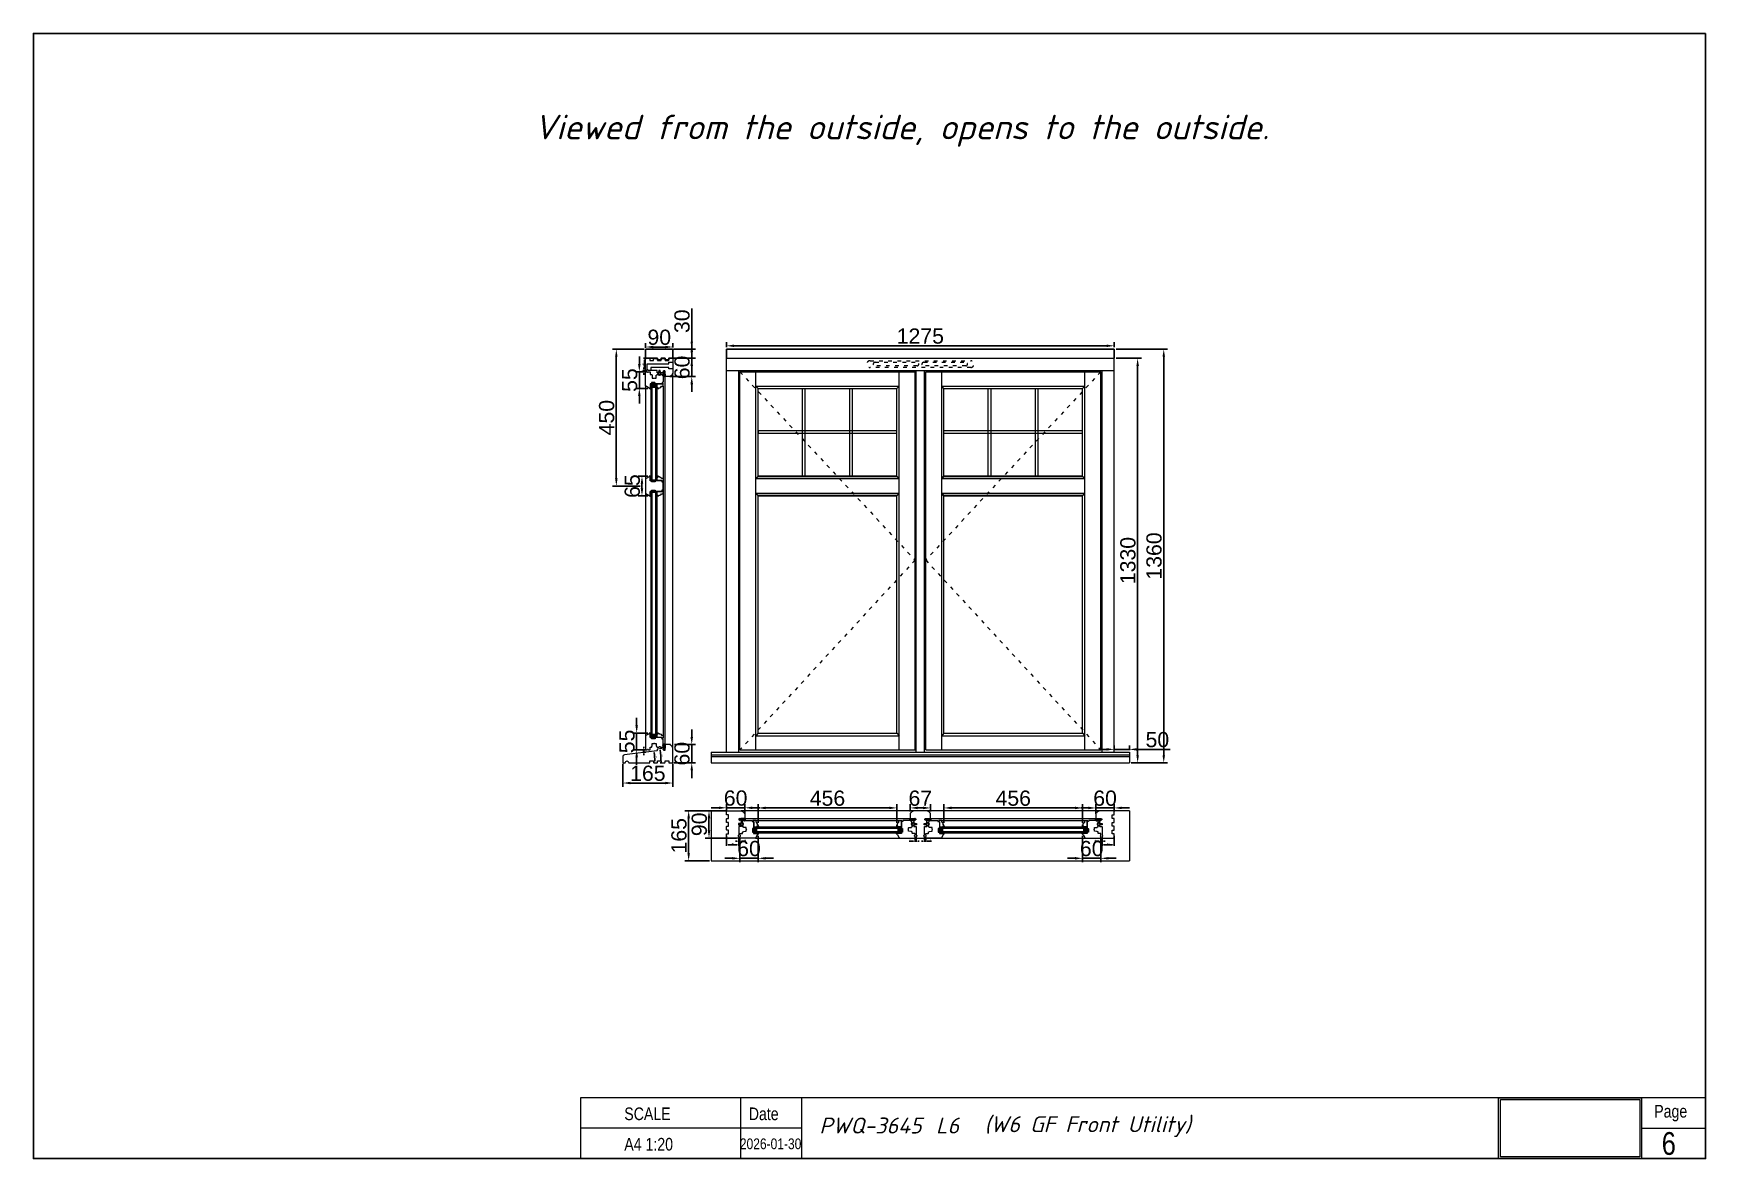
# Model space of a CAD drawing. Header units: millimetres. Extents: x 0 to 182016, y 11 to 3710.
# Drawn here: x 29647 to 35146, y 11 to 3710 of the extents above; entities that cross this region are included whole.
import ezdxf

# ---------------------------------------------------------------- set-up
doc = ezdxf.new("R2010")
doc.units = ezdxf.units.MM
doc.linetypes.add('ACAD_ISO03W100', pattern=[30, 12, -18])
for name, color, linetype, lineweight in [('Matmenys', 10, 'Continuous', 20), ('OTHER', 251, 'Continuous', 13), ('Stakta', 7, 'Continuous', 25), ('Testinės profilio linijos', 7, 'Continuous', 5)]:
    doc.layers.add(name, color=color, linetype=linetype, lineweight=lineweight)
doc.layers.add('Stiklo paketas', color=7, linetype='Continuous')
doc.styles.add('ROMANS', font='stylu.ttf', dxfattribs={"oblique": 15})
doc.styles.get("Standard").update_dxf_attribs({"font": 'arial.ttf'})
doc.dimstyles.new('2', dxfattribs={"dimscale": 2, "dimtxt": 2.5, "dimasz": 2.5, "dimexe": 1.25, "dimexo": 0.625, "dimtad": 1, "dimtxsty": 'Standard', "dimcen": 2.5, "dimadec": 0, "dimazin": 0, "dimtfac": 1, "dimtmove": 0, "dimatfit": 3, "dimfxl": 1, "dimarcsym": 0})
doc.dimstyles.new('Padidinti matmenys', dxfattribs={"dimscale": 10, "dimtxt": 5, "dimasz": 2.5, "dimexe": 1.25, "dimexo": 0.625, "dimtad": 1, "dimdec": 1, "dimtxsty": 'Standard', "dimcen": 2.5, "dimadec": 0, "dimazin": 0, "dimtfac": 1, "dimtdec": 1, "dimtmove": 0, "dimatfit": 3, "dimfxl": 1, "dimarcsym": 0})
picture_1 = doc.add_image_def('image1.jpeg', size_in_pixel=(1233, 506))

msp = doc.modelspace()

# ---------------------------------------------------------------- texts
at = {"lineweight": 0, "width": 0.8}
for s, p in [('SCALE', (31589.7043227, 137.2134153)), ('Date', (31999.0956997, 137.2134153)), ('Page', (34977.0110295, 145.6096254)), ('A4 1:20', (31589.7043227, 37.2009752))]:
    msp.add_text(s, height=41.62239482, dxfattribs=at).set_placement(p)
at = {"color": 1, "lineweight": 0, "width": 0.8}
msp.add_text('6', height=74.9203107, dxfattribs=at).set_placement((35001.6815324, 22.9923243))
at = {"lineweight": 0, "insert": (31292.7062426, 3443.1762634), "char_height": 80.838163663, "attachment_point": 1, "style": 'ROMANS'}
msp.add_mtext('{\\fISOCPEUR|b0|i0|c186|p34;Viewed from the outside, opens to the outside.}', dxfattribs=at)
at = {"color": 0, "lineweight": 0, "char_height": 52.538446824, "attachment_point": 1, "style": 'ROMANS'}
for s, insert, width in [('{\\fISOCPEUR|b0|i0|c186|p34;\\C256;L6 }', (32614.7602961, 145.8257351), 130.666239348), ('{\\fISOCPEUR|b0|i0|c186|p34;\\C256;(W6 GF Front Utility) }', (32774.4320953, 150.0321815), 1707.405476263)]:
    msp.add_mtext(s, dxfattribs=dict(at, insert=insert, width=width))

# ---------------------------------------------------------------- blocks, each defined once
blk = doc.blocks.new('Užsakymo nr')
at = {"color": 0, "lineweight": 0, "insert": (5198.7, 20217.8), "char_height": 52.538, "width": 1187.405, "attachment_point": 1, "style": 'ROMANS'}
blk.add_mtext('{\\fISOCPEUR|b0|i0|c0|p34;\\C256;PWQ-3645}', dxfattribs=at)
blk = doc.blocks.new('Date')
at = {"lineweight": 0, "width": 0.8}
blk.add_text('2026-01-30', height=35.38, dxfattribs=at).set_placement((4937.1, 20113.7))
blk = doc.blocks.new('*D1137')
at = {"layer": 'Defpoints', "color": 0, "transparency": 16777216}
for p in [(31925.9, 1073.3), (31965.9, 1067.8), (31965.9, 1042.1)]:
    blk.add_point(p, dxfattribs=at)
at = {"layer": 'Matmenys', "color": 0, "lineweight": -2, "transparency": 16777216}
for p, q in [((31925.9, 1072.1), (31925.9, 1039.6)), ((31965.9, 1066.6), (31965.9, 1039.6)), ((31930.9, 1042.1), (31960.9, 1042.1))]:
    blk.add_line(p, q, dxfattribs=at)
at = {"layer": 'Matmenys', "color": 0, "transparency": 16777216}
for points in [[(31930.9, 1043), (31930.9, 1041.3), (31925.9, 1042.1)], [(31960.9, 1043), (31960.9, 1041.3), (31965.9, 1042.1)]]:
    blk.add_solid(points, dxfattribs=at)
at = {"layer": 'Matmenys', "color": 0, "lineweight": 5, "transparency": 16777216, "insert": (31945.9, 1045.9), "char_height": 5, "attachment_point": 5}
blk.add_mtext('40', dxfattribs=at)
blk = doc.blocks.new('*D1138')
at = {"color": 0, "lineweight": -2, "transparency": 16777216}
for p, q in [((31900.9, 1164.2), (31875.9, 1164.2)), ((31925.9, 1152.6), (31925.9, 1176.7)), ((31925.9, 1164.2), (31985.9, 1164.2)), ((31985.9, 1144.1), (31985.9, 1176.7)), ((32010.9, 1164.2), (32035.9, 1164.2))]:
    blk.add_line(p, q, dxfattribs=at)
at = {"color": 0, "transparency": 16777216}
for points in [[(31900.9, 1168.3), (31900.9, 1160), (31925.9, 1164.2)], [(32010.9, 1168.3), (32010.9, 1160), (31985.9, 1164.2)]]:
    blk.add_solid(points, dxfattribs=at)
at = {"layer": 'Defpoints', "color": 0, "transparency": 16777216}
for p in [(31985.9, 1164.2), (31925.9, 1146.3), (31985.9, 1137.8)]:
    blk.add_point(p, dxfattribs=at)
at = {"color": 0, "lineweight": 5, "transparency": 16777216, "insert": (31955.9, 1196), "char_height": 50, "attachment_point": 5}
blk.add_mtext('60', dxfattribs=at)
blk = doc.blocks.new('*D1139')
at = {"color": 0, "lineweight": -2, "transparency": 16777216}
for p, q in [((31969.9, 1061.8), (31969.9, 985.7)), ((32029.9, 1072.1), (32029.9, 985.7)), ((31944.9, 998.2), (31919.9, 998.2)), ((31969.9, 998.2), (32029.9, 998.2)), ((32054.9, 998.2), (32079.9, 998.2))]:
    blk.add_line(p, q, dxfattribs=at)
at = {"color": 0, "transparency": 16777216}
for points in [[(31944.9, 1002.4), (31944.9, 994), (31969.9, 998.2)], [(32054.9, 1002.4), (32054.9, 994), (32029.9, 998.2)]]:
    blk.add_solid(points, dxfattribs=at)
at = {"layer": 'Defpoints', "color": 0, "transparency": 16777216}
for p in [(31969.9, 1068.1), (32029.9, 1078.3), (32029.9, 998.2)]:
    blk.add_point(p, dxfattribs=at)
at = {"color": 0, "lineweight": 5, "transparency": 16777216, "insert": (31999.9, 1030), "char_height": 50, "attachment_point": 5}
blk.add_mtext('60', dxfattribs=at)
blk = doc.blocks.new('*D1140')
at = {"color": 0, "lineweight": -2, "transparency": 16777216}
for p, q in [((31922.7, 1154.8), (31855.8, 1154.8)), ((31868.3, 1089.8), (31868.3, 1129.8)), ((31958.7, 1064.8), (31855.8, 1064.8))]:
    blk.add_line(p, q, dxfattribs=at)
at = {"color": 0, "transparency": 16777216}
for points in [[(31864.2, 1129.8), (31872.5, 1129.8), (31868.3, 1154.8)], [(31864.2, 1089.8), (31872.5, 1089.8), (31868.3, 1064.8)]]:
    blk.add_solid(points, dxfattribs=at)
at = {"layer": 'Defpoints', "color": 0, "transparency": 16777216}
for p in [(31868.3, 1154.8), (31928.9, 1154.8), (31964.9, 1064.8)]:
    blk.add_point(p, dxfattribs=at)
at = {"color": 0, "lineweight": 5, "transparency": 16777216, "insert": (31836.6, 1109.8), "char_height": 50, "attachment_point": 5, "rotation": 90}
blk.add_mtext('90', dxfattribs=at)
blk = doc.blocks.new('*D1141')
at = {"layer": 'Defpoints', "color": 0, "transparency": 16777216}
for p in [(31965.9, 1067.8), (31969.9, 1068.1), (31969.9, 1054.4)]:
    blk.add_point(p, dxfattribs=at)
at = {"layer": 'Matmenys', "color": 0, "lineweight": -2, "transparency": 16777216}
for p, q in [((31960.9, 1054.4), (31955.9, 1054.4)), ((31965.9, 1066.6), (31965.9, 1051.9)), ((31965.9, 1054.4), (31969.9, 1054.4)), ((31969.9, 1066.8), (31969.9, 1051.9)), ((31974.9, 1054.4), (31989.3, 1054.4))]:
    blk.add_line(p, q, dxfattribs=at)
at = {"layer": 'Matmenys', "color": 0, "transparency": 16777216}
for points in [[(31960.9, 1055.3), (31960.9, 1053.6), (31965.9, 1054.4)], [(31974.9, 1055.3), (31974.9, 1053.6), (31969.9, 1054.4)]]:
    blk.add_solid(points, dxfattribs=at)
at = {"layer": 'Matmenys', "color": 0, "lineweight": 5, "transparency": 16777216, "insert": (31986.4, 1058.2), "char_height": 5, "attachment_point": 5}
blk.add_mtext('4', dxfattribs=at)
blk = doc.blocks.new('*D1142')
at = {"layer": 'Defpoints', "color": 0, "transparency": 16777216}
for p in [(33160.9, 1067.8), (33200.9, 1073.3), (33160.9, 1042.1)]:
    blk.add_point(p, dxfattribs=at)
at = {"layer": 'Matmenys', "color": 0, "lineweight": -2, "transparency": 16777216}
for p, q in [((33160.9, 1066.6), (33160.9, 1039.6)), ((33200.9, 1072.1), (33200.9, 1039.6)), ((33195.9, 1042.1), (33165.9, 1042.1))]:
    blk.add_line(p, q, dxfattribs=at)
at = {"layer": 'Matmenys', "color": 0, "transparency": 16777216}
for points in [[(33165.9, 1043), (33165.9, 1041.3), (33160.9, 1042.1)], [(33195.9, 1043), (33195.9, 1041.3), (33200.9, 1042.1)]]:
    blk.add_solid(points, dxfattribs=at)
at = {"layer": 'Matmenys', "color": 0, "lineweight": 5, "transparency": 16777216, "insert": (33180.9, 1045.9), "char_height": 5, "attachment_point": 5}
blk.add_mtext('40', dxfattribs=at)
blk = doc.blocks.new('*D1143')
at = {"color": 0, "lineweight": -2, "transparency": 16777216}
for p, q in [((33115.9, 1163.8), (33090.9, 1163.8)), ((33140.9, 1144.1), (33140.9, 1176.3)), ((33200.9, 1163.8), (33140.9, 1163.8)), ((33200.9, 1152.6), (33200.9, 1176.3)), ((33225.9, 1163.8), (33250.9, 1163.8))]:
    blk.add_line(p, q, dxfattribs=at)
at = {"color": 0, "transparency": 16777216}
for points in [[(33115.9, 1168), (33115.9, 1159.6), (33140.9, 1163.8)], [(33225.9, 1168), (33225.9, 1159.6), (33200.9, 1163.8)]]:
    blk.add_solid(points, dxfattribs=at)
at = {"layer": 'Defpoints', "color": 0, "transparency": 16777216}
for p in [(33140.9, 1163.8), (33140.9, 1137.8), (33200.9, 1146.3)]:
    blk.add_point(p, dxfattribs=at)
at = {"color": 0, "lineweight": 5, "transparency": 16777216, "insert": (33170.9, 1195.6), "char_height": 50, "attachment_point": 5}
blk.add_mtext('60', dxfattribs=at)
blk = doc.blocks.new('*D1144')
at = {"color": 0, "lineweight": -2, "transparency": 16777216}
for p, q in [((33096.9, 1072.1), (33096.9, 985.7)), ((33156.9, 1061.8), (33156.9, 985.7)), ((33071.9, 998.2), (33046.9, 998.2)), ((33156.9, 998.2), (33096.9, 998.2)), ((33181.9, 998.2), (33206.9, 998.2))]:
    blk.add_line(p, q, dxfattribs=at)
at = {"color": 0, "transparency": 16777216}
for points in [[(33071.9, 1002.4), (33071.9, 994), (33096.9, 998.2)], [(33181.9, 1002.4), (33181.9, 994), (33156.9, 998.2)]]:
    blk.add_solid(points, dxfattribs=at)
at = {"layer": 'Defpoints', "color": 0, "transparency": 16777216}
for p in [(33096.9, 1078.3), (33156.9, 1068.1), (33096.9, 998.2)]:
    blk.add_point(p, dxfattribs=at)
at = {"color": 0, "lineweight": 5, "transparency": 16777216, "insert": (33126.9, 1030), "char_height": 50, "attachment_point": 5}
blk.add_mtext('60', dxfattribs=at)
blk = doc.blocks.new('*D1145')
at = {"layer": 'Defpoints', "color": 0, "transparency": 16777216}
for p in [(33156.9, 1067.8), (33156.9, 1054.4), (33160.9, 1067.8)]:
    blk.add_point(p, dxfattribs=at)
at = {"layer": 'Matmenys', "color": 0, "lineweight": -2, "transparency": 16777216}
for p, q in [((33151.9, 1054.4), (33137.5, 1054.4)), ((33156.9, 1066.6), (33156.9, 1051.9)), ((33160.9, 1054.4), (33156.9, 1054.4)), ((33160.9, 1066.6), (33160.9, 1051.9)), ((33165.9, 1054.4), (33170.9, 1054.4))]:
    blk.add_line(p, q, dxfattribs=at)
at = {"layer": 'Matmenys', "color": 0, "transparency": 16777216}
for points in [[(33151.9, 1055.3), (33151.9, 1053.6), (33156.9, 1054.4)], [(33165.9, 1055.3), (33165.9, 1053.6), (33160.9, 1054.4)]]:
    blk.add_solid(points, dxfattribs=at)
at = {"layer": 'Matmenys', "color": 0, "lineweight": 5, "transparency": 16777216, "insert": (33140.5, 1058.2), "char_height": 5, "attachment_point": 5}
blk.add_mtext('4', dxfattribs=at)
blk = doc.blocks.new('*D1146')
at = {"color": 0, "lineweight": -2, "transparency": 16777216}
for p, q in [((31925.9, 2678.4), (31925.9, 2695.8)), ((33200.9, 2678.4), (33200.9, 2695.8)), ((31950.9, 2683.3), (33175.9, 2683.3))]:
    blk.add_line(p, q, dxfattribs=at)
at = {"color": 0, "transparency": 16777216}
for points in [[(31950.9, 2687.5), (31950.9, 2679.2), (31925.9, 2683.3)], [(33175.9, 2687.5), (33175.9, 2679.2), (33200.9, 2683.3)]]:
    blk.add_solid(points, dxfattribs=at)
at = {"layer": 'Defpoints', "color": 0, "transparency": 16777216}
for p in [(31925.9, 2672.2), (33200.9, 2683.3), (33200.9, 2672.2)]:
    blk.add_point(p, dxfattribs=at)
at = {"color": 0, "lineweight": 5, "transparency": 16777216, "insert": (32563.4, 2715.1), "char_height": 50, "attachment_point": 5}
blk.add_mtext('1275', dxfattribs=at)
blk = doc.blocks.new('*D1147')
at = {"color": 0, "lineweight": -2, "transparency": 16777216}
for p, q in [((33207.2, 2642.2), (33290.5, 2642.2)), ((33278, 2617.2), (33278, 1337.2)), ((33257.2, 1312.2), (33290.5, 1312.2))]:
    blk.add_line(p, q, dxfattribs=at)
at = {"color": 0, "transparency": 16777216}
for points in [[(33273.9, 2617.2), (33282.2, 2617.2), (33278, 2642.2)], [(33273.9, 1337.2), (33282.2, 1337.2), (33278, 1312.2)]]:
    blk.add_solid(points, dxfattribs=at)
at = {"layer": 'Defpoints', "color": 0, "transparency": 16777216}
for p in [(33200.9, 2642.2), (33250.9, 1312.2), (33278, 1312.2)]:
    blk.add_point(p, dxfattribs=at)
at = {"color": 0, "lineweight": 5, "transparency": 16777216, "insert": (33246.2, 1977.2), "char_height": 50, "attachment_point": 5, "rotation": 90}
blk.add_mtext('1330', dxfattribs=at)
blk = doc.blocks.new('*D1925')
at = {"color": 0, "lineweight": -2, "transparency": 16777216}
for p, q in [((31869.7, 1154.8), (31788.9, 1154.8)), ((31801.4, 1129.8), (31801.4, 1014.8)), ((31869.7, 989.8), (31788.9, 989.8))]:
    blk.add_line(p, q, dxfattribs=at)
at = {"color": 0, "transparency": 16777216}
for points in [[(31797.3, 1129.8), (31805.6, 1129.8), (31801.4, 1154.8)], [(31797.3, 1014.8), (31805.6, 1014.8), (31801.4, 989.8)]]:
    blk.add_solid(points, dxfattribs=at)
at = {"layer": 'Defpoints', "color": 0, "transparency": 16777216}
for p in [(31875.9, 1154.8), (31801.4, 989.8), (31875.9, 989.8)]:
    blk.add_point(p, dxfattribs=at)
at = {"color": 0, "lineweight": 5, "transparency": 16777216, "insert": (31769.7, 1072.3), "char_height": 50, "attachment_point": 5, "rotation": 90}
blk.add_mtext('165', dxfattribs=at)
blk = doc.blocks.new('*D1148')
at = {"layer": 'Defpoints', "color": 0, "transparency": 16777216}
for p in [(32576.9, 1067.8), (32576.9, 1054.5), (32580.9, 1067.8)]:
    blk.add_point(p, dxfattribs=at)
at = {"layer": 'Matmenys', "color": 0, "lineweight": -2, "transparency": 16777216}
for p, q in [((32571.9, 1054.5), (32566.9, 1054.5)), ((32576.9, 1066.6), (32576.9, 1052)), ((32576.9, 1054.5), (32580.9, 1054.5)), ((32580.9, 1066.6), (32580.9, 1052)), ((32585.9, 1054.5), (32600.3, 1054.5))]:
    blk.add_line(p, q, dxfattribs=at)
at = {"layer": 'Matmenys', "color": 0, "transparency": 16777216}
for points in [[(32571.9, 1055.3), (32571.9, 1053.6), (32576.9, 1054.5)], [(32585.9, 1055.3), (32585.9, 1053.6), (32580.9, 1054.5)]]:
    blk.add_solid(points, dxfattribs=at)
at = {"layer": 'Matmenys', "color": 0, "transparency": 16777216, "insert": (32597.3, 1058.2), "char_height": 5, "attachment_point": 5}
blk.add_mtext('4', dxfattribs=at)
blk = doc.blocks.new('*D1149')
at = {"layer": 'Defpoints', "color": 0, "transparency": 16777216}
for p in [(32545.9, 1067.8), (32549.9, 1067.8), (32549.9, 1054.5)]:
    blk.add_point(p, dxfattribs=at)
at = {"layer": 'Matmenys', "color": 0, "lineweight": -2, "transparency": 16777216}
for p, q in [((32540.9, 1054.5), (32526.5, 1054.5)), ((32545.9, 1066.6), (32545.9, 1052)), ((32549.9, 1054.5), (32545.9, 1054.5)), ((32549.9, 1066.6), (32549.9, 1052)), ((32554.9, 1054.5), (32559.9, 1054.5))]:
    blk.add_line(p, q, dxfattribs=at)
at = {"layer": 'Matmenys', "color": 0, "transparency": 16777216}
for points in [[(32540.9, 1055.3), (32540.9, 1053.6), (32545.9, 1054.5)], [(32554.9, 1055.3), (32554.9, 1053.6), (32549.9, 1054.5)]]:
    blk.add_solid(points, dxfattribs=at)
at = {"layer": 'Matmenys', "color": 0, "transparency": 16777216, "insert": (32529.5, 1058.2), "char_height": 5, "attachment_point": 5}
blk.add_mtext('4', dxfattribs=at)
blk = doc.blocks.new('*D1150')
at = {"layer": 'Defpoints', "color": 0, "transparency": 16777216}
for p in [(31668.2, 2642.2), (31655.9, 2602.2), (31662.7, 2602.2)]:
    blk.add_point(p, dxfattribs=at)
at = {"layer": 'Matmenys', "color": 0, "lineweight": -2, "transparency": 16777216}
for p, q in [((31667, 2642.2), (31653.4, 2642.2)), ((31661.5, 2602.2), (31653.4, 2602.2)), ((31655.9, 2637.2), (31655.9, 2607.2))]:
    blk.add_line(p, q, dxfattribs=at)
at = {"layer": 'Matmenys', "color": 0, "transparency": 16777216}
for points in [[(31655.1, 2637.2), (31656.7, 2637.2), (31655.9, 2642.2)], [(31655.1, 2607.2), (31656.7, 2607.2), (31655.9, 2602.2)]]:
    blk.add_solid(points, dxfattribs=at)
at = {"layer": 'Matmenys', "color": 0, "lineweight": 5, "transparency": 16777216, "insert": (31652.1, 2622.2), "char_height": 5, "attachment_point": 5, "rotation": 90}
blk.add_mtext('40', dxfattribs=at)
blk = doc.blocks.new('*D1151')
at = {"color": 0, "lineweight": -2, "transparency": 16777216}
for p, q in [((31747.5, 2642.2), (31824.1, 2642.2)), ((31811.6, 2667.2), (31811.6, 2692.2)), ((31811.6, 2642.2), (31811.6, 2582.2)), ((31739, 2582.2), (31824.1, 2582.2)), ((31811.6, 2557.2), (31811.6, 2532.2))]:
    blk.add_line(p, q, dxfattribs=at)
at = {"color": 0, "transparency": 16777216}
for points in [[(31807.4, 2667.2), (31815.8, 2667.2), (31811.6, 2642.2)], [(31807.4, 2557.2), (31815.8, 2557.2), (31811.6, 2582.2)]]:
    blk.add_solid(points, dxfattribs=at)
at = {"layer": 'Defpoints', "color": 0, "transparency": 16777216}
for p in [(31741.2, 2642.2), (31732.7, 2582.2), (31811.6, 2582.2)]:
    blk.add_point(p, dxfattribs=at)
at = {"color": 0, "lineweight": 5, "transparency": 16777216, "insert": (31779.8, 2612.2), "char_height": 50, "attachment_point": 5, "rotation": 90}
blk.add_mtext('60', dxfattribs=at)
blk = doc.blocks.new('*D1152')
at = {"color": 0, "lineweight": -2, "transparency": 16777216}
for p, q in [((31639.2, 2623.2), (31639.2, 2648.2)), ((31665.2, 2598.2), (31626.7, 2598.2)), ((31639.2, 2543.2), (31639.2, 2598.2)), ((31667, 2543.2), (31626.7, 2543.2)), ((31639.2, 2518.2), (31639.2, 2493.2))]:
    blk.add_line(p, q, dxfattribs=at)
at = {"color": 0, "transparency": 16777216}
for points in [[(31635, 2623.2), (31643.3, 2623.2), (31639.2, 2598.2)], [(31635, 2518.2), (31643.3, 2518.2), (31639.2, 2543.2)]]:
    blk.add_solid(points, dxfattribs=at)
at = {"layer": 'Defpoints', "color": 0, "transparency": 16777216}
for p in [(31639.2, 2598.2), (31671.5, 2598.2), (31673.2, 2543.2)]:
    blk.add_point(p, dxfattribs=at)
at = {"color": 0, "lineweight": 5, "transparency": 16777216, "insert": (31607.5, 2570.7), "char_height": 50, "attachment_point": 5, "rotation": 90}
blk.add_mtext('55', dxfattribs=at)
blk = doc.blocks.new('*D1153')
at = {"color": 0, "lineweight": -2, "transparency": 16777216}
for p, q in [((31659.8, 2676.4), (31659.8, 2691.9)), ((31684.8, 2679.4), (31724.8, 2679.4)), ((31749.8, 2677.6), (31749.8, 2691.9))]:
    blk.add_line(p, q, dxfattribs=at)
at = {"color": 0, "transparency": 16777216}
for points in [[(31684.8, 2683.5), (31684.8, 2675.2), (31659.8, 2679.4)], [(31724.8, 2683.5), (31724.8, 2675.2), (31749.8, 2679.4)]]:
    blk.add_solid(points, dxfattribs=at)
at = {"layer": 'Defpoints', "color": 0, "transparency": 16777216}
for p in [(31659.8, 2670.2), (31749.8, 2679.4), (31749.8, 2671.3)]:
    blk.add_point(p, dxfattribs=at)
at = {"color": 0, "lineweight": 5, "transparency": 16777216, "insert": (31704.8, 2711.1), "char_height": 50, "attachment_point": 5}
blk.add_mtext('90', dxfattribs=at)
blk = doc.blocks.new('*D1154')
at = {"layer": 'Defpoints', "color": 0, "transparency": 16777216}
for p in [(31653.6, 2598.2), (31662.7, 2602.2), (31663, 2598.2)]:
    blk.add_point(p, dxfattribs=at)
at = {"layer": 'Matmenys', "color": 0, "lineweight": -2, "transparency": 16777216}
for p, q in [((31661.5, 2602.2), (31651.1, 2602.2)), ((31661.7, 2598.2), (31651.1, 2598.2)), ((31653.6, 2607.2), (31653.6, 2612.2)), ((31653.6, 2602.2), (31653.6, 2598.2)), ((31653.6, 2593.2), (31653.6, 2588.2))]:
    blk.add_line(p, q, dxfattribs=at)
at = {"layer": 'Matmenys', "color": 0, "transparency": 16777216}
for points in [[(31652.7, 2607.2), (31654.4, 2607.2), (31653.6, 2602.2)], [(31652.7, 2593.2), (31654.4, 2593.2), (31653.6, 2598.2)]]:
    blk.add_solid(points, dxfattribs=at)
at = {"layer": 'Matmenys', "color": 0, "lineweight": 5, "transparency": 16777216, "insert": (31649.8, 2600.2), "char_height": 5, "attachment_point": 5, "rotation": 90}
blk.add_mtext('4', dxfattribs=at)
blk = doc.blocks.new('*D1155')
at = {"color": 0, "lineweight": -2, "transparency": 16777216}
for p, q in [((31811.6, 1397.2), (31811.6, 1422.2)), ((31755, 1372.2), (31824.1, 1372.2)), ((31811.6, 1372.2), (31811.6, 1312.2)), ((31753, 1312.2), (31824.1, 1312.2)), ((31811.6, 1287.2), (31811.6, 1262.2))]:
    blk.add_line(p, q, dxfattribs=at)
at = {"color": 0, "transparency": 16777216}
for points in [[(31807.4, 1397.2), (31815.8, 1397.2), (31811.6, 1372.2)], [(31807.4, 1287.2), (31815.8, 1287.2), (31811.6, 1312.2)]]:
    blk.add_solid(points, dxfattribs=at)
at = {"layer": 'Defpoints', "color": 0, "transparency": 16777216}
for p in [(31748.7, 1372.2), (31746.7, 1312.2), (31811.6, 1312.2)]:
    blk.add_point(p, dxfattribs=at)
at = {"color": 0, "lineweight": 5, "transparency": 16777216, "insert": (31779.8, 1342.2), "char_height": 50, "attachment_point": 5, "rotation": 90}
blk.add_mtext('60', dxfattribs=at)
blk = doc.blocks.new('*D1156')
at = {"color": 0, "lineweight": -2, "transparency": 16777216}
for p, q in [((31584.7, 1308.9), (31584.7, 1233.2)), ((31749.7, 1308.9), (31749.7, 1233.2)), ((31724.7, 1245.7), (31609.7, 1245.7))]:
    blk.add_line(p, q, dxfattribs=at)
at = {"color": 0, "transparency": 16777216}
for points in [[(31609.7, 1249.9), (31609.7, 1241.5), (31584.7, 1245.7)], [(31724.7, 1249.9), (31724.7, 1241.5), (31749.7, 1245.7)]]:
    blk.add_solid(points, dxfattribs=at)
at = {"layer": 'Defpoints', "color": 0, "transparency": 16777216}
for p in [(31584.7, 1315.2), (31749.7, 1315.2), (31584.7, 1245.7)]:
    blk.add_point(p, dxfattribs=at)
at = {"color": 0, "lineweight": 5, "transparency": 16777216, "insert": (31667.2, 1277.5), "char_height": 50, "attachment_point": 5}
blk.add_mtext('165', dxfattribs=at)
blk = doc.blocks.new('*D1157')
at = {"layer": 'Defpoints', "color": 0, "transparency": 16777216}
for p in [(31653.6, 1347.5), (31661.5, 1347.5), (31663.2, 1355)]:
    blk.add_point(p, dxfattribs=at)
at = {"layer": 'Matmenys', "color": 0, "lineweight": -2, "transparency": 16777216}
for p, q in [((31661.9, 1355), (31651.1, 1355)), ((31660.3, 1347.5), (31651.1, 1347.5)), ((31653.6, 1360), (31653.6, 1365)), ((31653.6, 1355), (31653.6, 1347.5)), ((31653.6, 1342.5), (31653.6, 1337.5))]:
    blk.add_line(p, q, dxfattribs=at)
at = {"layer": 'Matmenys', "color": 0, "transparency": 16777216}
for points in [[(31652.7, 1360), (31654.4, 1360), (31653.6, 1355)], [(31652.7, 1342.5), (31654.4, 1342.5), (31653.6, 1347.5)]]:
    blk.add_solid(points, dxfattribs=at)
at = {"layer": 'Matmenys', "color": 0, "lineweight": 5, "transparency": 16777216, "insert": (31649.3, 1351.2), "char_height": 5, "attachment_point": 5, "rotation": 90}
blk.add_mtext('7,45', dxfattribs=at)
blk = doc.blocks.new('*D1158')
at = {"layer": 'Defpoints', "color": 0, "transparency": 16777216}
for p in [(31661.5, 1347.5), (31690, 1325.2), (31696.9, 1351.9), (31686.7, 1312.4), (31697.7, 1312.4)]:
    blk.add_point(p, dxfattribs=at)
at = {"layer": 'Matmenys', "color": 0, "lineweight": -2, "transparency": 16777216}
blk.add_arc((31375.2, 1312.4), 315, 0.9094, 6.0906, dxfattribs=at)
at = {"layer": 'Matmenys', "color": 0, "transparency": 16777216}
for points in [[(31687.6, 1345.7), (31689.3, 1345.9), (31687.9, 1350.8)], [(31691, 1317.4), (31689.4, 1317.4), (31690.3, 1312.4)]]:
    blk.add_solid(points, dxfattribs=at)
at = {"layer": 'Matmenys', "color": 0, "lineweight": 5, "transparency": 16777216, "insert": (31693.4, 1331.8), "char_height": 5, "attachment_point": 5, "rotation": 273.5}
blk.add_mtext('7°', dxfattribs=at)
blk = doc.blocks.new('*D1159')
at = {"layer": 'Defpoints', "color": 0, "transparency": 16777216}
for p in [(31698.7, 1357.4), (31710.1, 1327.8), (31719.2, 1360), (31711.7, 1312.4), (31722.7, 1312.4)]:
    blk.add_point(p, dxfattribs=at)
at = {"layer": 'Matmenys', "color": 0, "lineweight": -2, "transparency": 16777216}
blk.add_line((31710.5, 1312.4), (31707.9, 1312.4), dxfattribs=at)
blk.add_arc((31331.6, 1312.4), 378.8, 0.7562, 6.2438, dxfattribs=at)
at = {"layer": 'Matmenys', "color": 0, "transparency": 16777216}
for points in [[(31707.4, 1353.5), (31709, 1353.7), (31707.6, 1358.5)], [(31711.2, 1317.4), (31709.6, 1317.4), (31710.4, 1312.4)]]:
    blk.add_solid(points, dxfattribs=at)
at = {"layer": 'Matmenys', "color": 0, "lineweight": 5, "transparency": 16777216, "insert": (31713.5, 1335.7), "char_height": 5, "attachment_point": 5, "rotation": 273.5}
blk.add_mtext('7°', dxfattribs=at)
blk = doc.blocks.new('*D1931')
at = {"color": 0, "lineweight": -2, "transparency": 16777216}
for p, q in [((31630.4, 1435), (31630.4, 1460)), ((31667, 1410), (31617.9, 1410)), ((31630.4, 1355), (31630.4, 1410)), ((31654.5, 1355), (31617.9, 1355)), ((31630.4, 1330), (31630.4, 1305))]:
    blk.add_line(p, q, dxfattribs=at)
at = {"color": 0, "transparency": 16777216}
for points in [[(31626.2, 1435), (31634.6, 1435), (31630.4, 1410)], [(31626.2, 1330), (31634.6, 1330), (31630.4, 1355)]]:
    blk.add_solid(points, dxfattribs=at)
at = {"layer": 'Defpoints', "color": 0, "transparency": 16777216}
for p in [(31630.4, 1410), (31673.2, 1410), (31660.7, 1355)]:
    blk.add_point(p, dxfattribs=at)
at = {"color": 0, "lineweight": 5, "transparency": 16777216, "insert": (31598.7, 1382.5), "char_height": 50, "attachment_point": 5, "rotation": 90}
blk.add_mtext('55', dxfattribs=at)
blk = doc.blocks.new('*D1160')
at = {"color": 0, "lineweight": -2, "transparency": 16777216}
for p, q in [((32029.9, 1114.6), (32029.9, 1176.3)), ((32054.9, 1163.8), (32460.9, 1163.8)), ((32485.9, 1114.6), (32485.9, 1176.3))]:
    blk.add_line(p, q, dxfattribs=at)
at = {"color": 0, "transparency": 16777216}
for points in [[(32054.9, 1168), (32054.9, 1159.6), (32029.9, 1163.8)], [(32460.9, 1168), (32460.9, 1159.6), (32485.9, 1163.8)]]:
    blk.add_solid(points, dxfattribs=at)
at = {"layer": 'Defpoints', "color": 0, "transparency": 16777216}
for p in [(32485.9, 1163.8), (32029.9, 1108.3), (32485.9, 1108.3)]:
    blk.add_point(p, dxfattribs=at)
at = {"color": 0, "lineweight": 5, "transparency": 16777216, "insert": (32257.9, 1195.6), "char_height": 50, "attachment_point": 5}
blk.add_mtext('456', dxfattribs=at)
blk = doc.blocks.new('*D1161')
at = {"color": 0, "lineweight": -2, "transparency": 16777216}
for p, q in [((32640.9, 1114.6), (32640.9, 1176.3)), ((32665.9, 1163.8), (33071.9, 1163.8)), ((33096.9, 1114.6), (33096.9, 1176.3))]:
    blk.add_line(p, q, dxfattribs=at)
at = {"color": 0, "transparency": 16777216}
for points in [[(32665.9, 1168), (32665.9, 1159.6), (32640.9, 1163.8)], [(33071.9, 1168), (33071.9, 1159.6), (33096.9, 1163.8)]]:
    blk.add_solid(points, dxfattribs=at)
at = {"layer": 'Defpoints', "color": 0, "transparency": 16777216}
for p in [(33096.9, 1163.8), (32640.9, 1108.3), (33096.9, 1108.3)]:
    blk.add_point(p, dxfattribs=at)
at = {"color": 0, "lineweight": 5, "transparency": 16777216, "insert": (32868.9, 1195.6), "char_height": 50, "attachment_point": 5}
blk.add_mtext('456', dxfattribs=at)
blk = doc.blocks.new('*D1932')
at = {"color": 0, "lineweight": -2, "transparency": 16777216}
for p, q in [((32529.9, 1152.1), (32529.9, 1176.3)), ((32554.9, 1163.8), (32571.9, 1163.8)), ((32596.9, 1152.1), (32596.9, 1176.3))]:
    blk.add_line(p, q, dxfattribs=at)
at = {"color": 0, "transparency": 16777216}
for points in [[(32554.9, 1168), (32554.9, 1159.6), (32529.9, 1163.8)], [(32571.9, 1168), (32571.9, 1159.6), (32596.9, 1163.8)]]:
    blk.add_solid(points, dxfattribs=at)
at = {"layer": 'Defpoints', "color": 0, "transparency": 16777216}
for p in [(32596.9, 1163.8), (32529.9, 1145.8), (32596.9, 1145.8)]:
    blk.add_point(p, dxfattribs=at)
at = {"color": 0, "lineweight": 5, "transparency": 16777216, "insert": (32563.4, 1195.6), "char_height": 50, "attachment_point": 5}
blk.add_mtext('67', dxfattribs=at)
blk = doc.blocks.new('*D1926')
at = {"color": 0, "lineweight": -2, "ltscale": 0.1, "transparency": 16777216}
for p, q in [((33175.9, 1356.3), (33150.9, 1356.3)), ((33200.9, 1353.8), (33200.9, 1368.8)), ((33200.9, 1356.3), (33250.9, 1356.3)), ((33250.9, 1353.8), (33250.9, 1368.8)), ((33275.9, 1356.3), (33384.9, 1356.3))]:
    blk.add_line(p, q, dxfattribs=at)
at = {"color": 0, "ltscale": 0.1, "transparency": 16777216}
for points in [[(33175.9, 1360.5), (33175.9, 1352.2), (33200.9, 1356.3)], [(33275.9, 1360.5), (33275.9, 1352.2), (33250.9, 1356.3)]]:
    blk.add_solid(points, dxfattribs=at)
at = {"layer": 'Defpoints', "color": 0, "ltscale": 0.1, "transparency": 16777216}
for p in [(33200.9, 1347.5), (33250.9, 1356.3), (33250.9, 1347.5)]:
    blk.add_point(p, dxfattribs=at)
at = {"color": 0, "ltscale": 0.1, "transparency": 16777216, "insert": (33342.9, 1388.1), "char_height": 50, "attachment_point": 5}
blk.add_mtext('50', dxfattribs=at)
blk = doc.blocks.new('*D1927')
at = {"color": 0, "lineweight": -2, "ltscale": 0.1, "transparency": 16777216}
for p, q in [((31811.6, 2697.2), (31811.6, 2806.1)), ((31751.7, 2672.2), (31824.1, 2672.2)), ((31751.7, 2642.2), (31824.1, 2642.2)), ((31811.6, 2642.2), (31811.6, 2672.2)), ((31811.6, 2617.2), (31811.6, 2592.2))]:
    blk.add_line(p, q, dxfattribs=at)
at = {"color": 0, "ltscale": 0.1, "transparency": 16777216}
for points in [[(31807.4, 2697.2), (31815.8, 2697.2), (31811.6, 2672.2)], [(31807.4, 2617.2), (31815.8, 2617.2), (31811.6, 2642.2)]]:
    blk.add_solid(points, dxfattribs=at)
at = {"layer": 'Defpoints', "color": 0, "ltscale": 0.1, "transparency": 16777216}
for p in [(31745.4, 2672.2), (31745.4, 2642.2), (31811.6, 2672.2)]:
    blk.add_point(p, dxfattribs=at)
at = {"color": 0, "ltscale": 0.1, "transparency": 16777216, "insert": (31779.8, 2764.2), "char_height": 50, "attachment_point": 5, "rotation": 90}
blk.add_mtext('30', dxfattribs=at)
blk = doc.blocks.new('*D1928')
at = {"color": 0, "lineweight": -2, "ltscale": 0.1, "transparency": 16777216}
for p, q in [((33207.2, 2672.2), (33376.4, 2672.2)), ((33363.9, 2647.2), (33363.9, 1337.2)), ((33257.2, 1312.2), (33376.4, 1312.2))]:
    blk.add_line(p, q, dxfattribs=at)
at = {"color": 0, "ltscale": 0.1, "transparency": 16777216}
for points in [[(33359.7, 2647.2), (33368.1, 2647.2), (33363.9, 2672.2)], [(33359.7, 1337.2), (33368.1, 1337.2), (33363.9, 1312.2)]]:
    blk.add_solid(points, dxfattribs=at)
at = {"layer": 'Defpoints', "color": 0, "ltscale": 0.1, "transparency": 16777216}
for p in [(33200.9, 2672.2), (33250.9, 1312.2), (33363.9, 1312.2)]:
    blk.add_point(p, dxfattribs=at)
at = {"color": 0, "ltscale": 0.1, "transparency": 16777216, "insert": (33332.1, 1992.2), "char_height": 50, "attachment_point": 5, "rotation": 90}
blk.add_mtext('1360', dxfattribs=at)
blk = doc.blocks.new('tv')
at = {"linetype": 'ACAD_ISO03W100', "lineweight": 5}
for p, q in [((29400.1, 41533.7), (29731.1, 41533.7)), ((29731.1, 41511.7), (29400.1, 41511.7))]:
    blk.add_line(p, q, dxfattribs=at)
for points in [[(29416.6, 41528.7), (29554.6, 41528.7, -1), (29554.6, 41516.7), (29416.6, 41516.7, -1)], [(29576.6, 41516.7, -1), (29576.6, 41528.7), (29714.6, 41528.7, -1), (29714.6, 41516.7)]]:
    blk.add_lwpolyline(points, format="xyb", close=True, dxfattribs=at)
for centre, start, end in [((29400.1, 41522.7), 90, 270), ((29731.1, 41522.7), 270, 90)]:
    blk.add_arc(centre, 11, start, end, dxfattribs=at)
blk = doc.blocks.new('*D1929')
at = {"color": 0, "lineweight": -2, "ltscale": 0.1, "transparency": 16777216}
for p, q in [((31667, 2254.7), (31635.4, 2254.7)), ((31647.9, 2214.7), (31647.9, 2229.7)), ((31667, 2189.7), (31635.4, 2189.7))]:
    blk.add_line(p, q, dxfattribs=at)
at = {"color": 0, "ltscale": 0.1, "transparency": 16777216}
for points in [[(31643.7, 2229.7), (31652, 2229.7), (31647.9, 2254.7)], [(31643.7, 2214.7), (31652, 2214.7), (31647.9, 2189.7)]]:
    blk.add_solid(points, dxfattribs=at)
at = {"layer": 'Defpoints', "color": 0, "ltscale": 0.1, "transparency": 16777216}
for p in [(31647.9, 2254.7), (31673.2, 2254.7), (31673.2, 2189.7)]:
    blk.add_point(p, dxfattribs=at)
at = {"color": 0, "ltscale": 0.1, "transparency": 16777216, "insert": (31616.1, 2222.2), "char_height": 50, "attachment_point": 5, "rotation": 90}
blk.add_mtext('65', dxfattribs=at)
blk = doc.blocks.new('*D1930')
at = {"color": 0, "lineweight": -2, "ltscale": 0.1, "transparency": 16777216}
for p, q in [((31655.5, 2672.2), (31551, 2672.2)), ((31563.5, 2247.2), (31563.5, 2647.2)), ((31641.6, 2222.2), (31551, 2222.2))]:
    blk.add_line(p, q, dxfattribs=at)
at = {"color": 0, "ltscale": 0.1, "transparency": 16777216}
for points in [[(31559.4, 2647.2), (31567.7, 2647.2), (31563.5, 2672.2)], [(31559.4, 2247.2), (31567.7, 2247.2), (31563.5, 2222.2)]]:
    blk.add_solid(points, dxfattribs=at)
at = {"layer": 'Defpoints', "color": 0, "ltscale": 0.1, "transparency": 16777216}
for p in [(31563.5, 2672.2), (31661.8, 2672.2), (31647.9, 2222.2)]:
    blk.add_point(p, dxfattribs=at)
at = {"color": 0, "ltscale": 0.1, "transparency": 16777216, "insert": (31531.8, 2447.2), "char_height": 50, "attachment_point": 5, "rotation": 90}
blk.add_mtext('450', dxfattribs=at)

# ---------------------------------------------------------------- dimensions: what is measured, and where the dimension line sits
at = {"color": 1, "ltscale": 0.1}
for base, p1, p2, picture, middle in [((31811.6117475, 2672.192222), (31745.4080403, 2642.192222), (31745.4080403, 2672.192222), '*D1927', (31779.8160449, 2764.1516354)), ((31563.5491351, 2672.192222), (31647.8684018, 2222.1690019), (31661.7525285, 2672.192222), '*D1930', (31531.7704857, 2447.180612)), ((33363.9108214, 1312.1617728), (33200.9152085, 2672.192222), (33250.9152085, 1312.1617728), '*D1928', (33332.1151188, 1992.1769974))]:
    dim = msp.add_linear_dim(base=base, p1=p1, p2=p2, angle=90, dimstyle='Padidinti matmenys', dxfattribs=at)
    dim.commit()
    dim.dimension.update_dxf_attribs({"geometry": picture, "text_midpoint": middle})
at = {"color": 1, "lineweight": 5}
for base, p1, p2, picture, middle in [((31749.7525285, 2679.3631157), (31659.7525285, 2670.192222), (31749.7525285, 2671.3435327), '*D1153', (31704.7525285, 2679.3631157)), ((32596.9263117, 1163.804424), (32529.9263117, 1145.8028819), (32596.9263117, 1145.8028819), '*D1932', (32563.4263117, 1163.804424)), ((33140.9152085, 1163.804424), (33200.9152085, 1146.3116468), (33140.9152085, 1137.8116468), '*D1143', (33170.9152085, 1163.804424)), ((33096.9152085, 998.201914), (33156.9152085, 1068.0616468), (33096.9152085, 1078.3116468), '*D1144', (33126.9152085, 998.201914))]:
    dim = msp.add_linear_dim(base=base, p1=p1, p2=p2, dimstyle='Padidinti matmenys', dxfattribs=at)
    dim.commit()
    dim.dimension.update_dxf_attribs({"geometry": picture, "text_midpoint": middle, "dimtype": 160})
for base, p1, p2, picture, middle in [((33200.9152085, 2683.3307221), (31925.9374146, 2672.192222), (33200.9152085, 2672.192222), '*D1146', (32563.4263115, 2715.1093715)), ((31584.7437658, 1245.6961139), (31749.7437658, 1315.1617728), (31584.7437658, 1315.1617728), '*D1156', (31667.2437658, 1277.4747633)), ((32485.9263117, 1163.804424), (32029.9374149, 1108.3116468), (32485.9263117, 1108.3116468), '*D1160', (32257.9318633, 1195.5830734)), ((33096.9152085, 1163.804424), (32640.9263117, 1108.3116468), (33096.9152085, 1108.3116468), '*D1161', (32868.9207601, 1195.5830734))]:
    dim = msp.add_linear_dim(base=base, p1=p1, p2=p2, dimstyle='Padidinti matmenys', dxfattribs=at)
    dim.commit()
    dim.dimension.update_dxf_attribs({"geometry": picture, "text_midpoint": middle})
for base, p1, p2, angle, picture, middle in [((31639.1722601, 2598.1922216), (31673.2437636, 2543.1922216), (31671.4937636, 2598.1922216), 90, '*D1152', (31639.1722601, 2570.6922216)), ((31811.6117475, 2582.1922216), (31741.2437636, 2642.1922216), (31732.7437636, 2582.1922216), 90, '*D1151', (31811.6117475, 2612.1922216)), ((31630.4028268, 1409.9617728), (31660.7437636, 1354.9617728), (31673.248146, 1409.9617728), 90, '*D1931', (31630.4028268, 1382.4617728)), ((31811.6117475, 1312.1617728), (31748.7437636, 1372.1617728), (31746.7437658, 1312.1617728), 90, '*D1155', (31811.6117475, 1342.1617728)), ((31985.9374149, 1164.178653), (31925.9374149, 1146.3116468), (31985.9374149, 1137.8116468), 180, '*D1138', (31955.9374149, 1164.178653)), ((31868.339933, 1154.8116468), (31964.9374149, 1064.8116468), (31928.9374149, 1154.8116468), 90, '*D1140', (31868.339933, 1109.8116468)), ((32029.9374149, 998.201914), (31969.9374149, 1068.0616468), (32029.9374149, 1078.3116468), 180, '*D1139', (31999.9374149, 998.201914))]:
    dim = msp.add_linear_dim(base=base, p1=p1, p2=p2, angle=angle, dimstyle='Padidinti matmenys', dxfattribs=at)
    dim.commit()
    dim.dimension.update_dxf_attribs({"geometry": picture, "text_midpoint": middle, "dimtype": 160})
for base, p1, p2, picture, middle in [((33278.0395864, 1312.1617728), (33200.9152085, 2642.192222), (33250.9152085, 1312.1617728), '*D1147', (33246.2438838, 1977.1769974)), ((31801.4337371, 989.8116468), (31875.9374146, 1154.8116468), (31875.9374146, 989.8116468), '*D1925', (31769.6550877, 1072.3116468))]:
    dim = msp.add_linear_dim(base=base, p1=p1, p2=p2, angle=90, dimstyle='Padidinti matmenys', dxfattribs=at)
    dim.commit()
    dim.dimension.update_dxf_attribs({"geometry": picture, "text_midpoint": middle})
at = {"color": 1, "ltscale": 0.1}
dim = msp.add_linear_dim(base=(31647.8684018, 2254.6690019), p1=(31673.2481464, 2189.6690019), p2=(31673.243764, 2254.6690019), angle=90, dimstyle='Padidinti matmenys', dxfattribs=at)
dim.commit()
dim.dimension.update_dxf_attribs({"geometry": '*D1929', "text_midpoint": (31647.8684018, 2222.1690019), "dimtype": 160})
dim = msp.add_linear_dim(base=(33250.9152085, 1356.3493894), p1=(33200.9152085, 1347.5116013), p2=(33250.9152085, 1347.5116013), dimstyle='Padidinti matmenys', dxfattribs=at)
dim.commit()
dim.dimension.update_dxf_attribs({"geometry": '*D1926', "text_midpoint": (33342.8916751, 1388.1280388)})
at = {"layer": 'Matmenys', "lineweight": 5}
for base, p1, p2, picture, middle in [((31655.8845692, 2602.1922216), (31668.2437636, 2642.1922216), (31662.7437636, 2602.1922216), '*D1150', (31655.8845692, 2622.1922216)), ((31653.5713715, 2598.1922216), (31662.7437636, 2602.1922216), (31662.9937636, 2598.1922216), '*D1154', (31653.5713715, 2600.1922216)), ((31653.5713715, 1347.5116013), (31663.1789422, 1354.9617728), (31661.5000249, 1347.5116013), '*D1157', (31653.5713715, 1351.2366871))]:
    dim = msp.add_linear_dim(base=base, p1=p1, p2=p2, angle=90, dimstyle='2', dxfattribs=at)
    dim.commit()
    dim.dimension.update_dxf_attribs({"geometry": picture, "text_midpoint": middle, "dimtype": 160})
for base, line1, line2, picture, middle in [((31689.9919006, 1325.1874334), ((31686.7437658, 1312.3617728), (31697.7437658, 1312.3617728)), ((31696.8733239, 1351.8548963), (31661.5000249, 1347.5116013)), '*D1158', (31693.4085146, 1331.8225485)), ((31710.114449, 1327.7858032), ((31711.7437658, 1312.3617728), (31722.7437658, 1312.3617728)), ((31719.2221683, 1359.9580459), (31698.6610211, 1357.4334545)), '*D1159', (31713.4649388, 1335.7187565))]:
    dim = msp.add_angular_dim_2l(base=base, line1=line1, line2=line2, dimstyle='2', dxfattribs=at)
    dim.commit()
    dim.dimension.update_dxf_attribs({"geometry": picture, "text_midpoint": middle})
for base, p1, p2, picture, middle in [((31965.9374149, 1042.1287646), (31925.9374149, 1073.3116468), (31965.9374149, 1067.8116468), '*D1137', (31945.9374149, 1042.1287646)), ((31969.9374149, 1054.4191349), (31965.9374149, 1067.8116468), (31969.9374149, 1068.0616468), '*D1141', (31986.3582881, 1054.4191349))]:
    dim = msp.add_linear_dim(base=base, p1=p1, p2=p2, angle=180, dimstyle='2', override={"dimtmove": 0}, dxfattribs=at)
    dim.commit()
    dim.dimension.update_dxf_attribs({"geometry": picture, "text_midpoint": middle, "dimtype": 160})
at = {"layer": 'Matmenys'}
dim = msp.add_linear_dim(base=(32549.9263117, 1054.4723232), p1=(32545.9263117, 1067.836902), p2=(32549.9263117, 1067.836902), angle=180, dimstyle='2', override={"dimdec": 6}, dxfattribs=at)
dim.commit()
dim.dimension.update_dxf_attribs({"geometry": '*D1149', "text_midpoint": (32529.5054386, 1054.4723232), "dimtype": 160})
dim = msp.add_linear_dim(base=(32576.9263117, 1054.4723232), p1=(32580.9263117, 1067.836902), p2=(32576.9263117, 1067.836902), dimstyle='2', override={"dimdec": 6}, dxfattribs=at)
dim.commit()
dim.dimension.update_dxf_attribs({"geometry": '*D1148', "text_midpoint": (32597.3471849, 1054.4723232), "dimtype": 160})
at = {"layer": 'Matmenys', "lineweight": 5}
for base, p1, p2, picture, middle in [((33156.9152085, 1054.4191349), (33160.9152085, 1067.8116468), (33156.9152085, 1067.8116468), '*D1145', (33140.4943354, 1054.4191349)), ((33160.9152085, 1042.1287646), (33200.9152085, 1073.3116468), (33160.9152085, 1067.8116468), '*D1142', (33180.9152085, 1042.1287646))]:
    dim = msp.add_linear_dim(base=base, p1=p1, p2=p2, dimstyle='2', override={"dimtmove": 0}, dxfattribs=at)
    dim.commit()
    dim.dimension.update_dxf_attribs({"geometry": picture, "text_midpoint": middle, "dimtype": 160})

# ---------------------------------------------------------------- hatches: boundary and pattern name
at = {"lineweight": 0, "ltscale": 0.5}
h = msp.add_hatch(dxfattribs=at)
h.set_pattern_fill('ANSI37', color=256, scale=0.5, style=0)
h.set_pattern_definition([(45, (31674.7438, 2558.6922), (-1.12253, 1.12253), []), (135, (31674.7438, 2558.6922), (-1.12253, -1.12253), [])])
h.paths.add_polyline_path([(31676.7437636, 2546.1922216), (31676.7437636, 2555.1922216), (31674.7437636, 2555.1922216), (31674.7437636, 2546.1922216)])
at = {"lineweight": 0}
h = msp.add_hatch(dxfattribs=at)
h.set_pattern_fill('HEX', color=256, scale=0.25, style=0)
h.set_pattern_definition([(360, (18773.3348, 20902.4632), (-7e-16, -1.374815), [0.79375, -1.5875]), (240, (18773.3348, 20902.4632), (-1.190624716, 0.6874075), [0.79375, -1.5875]), (300, (18774.1285, 20902.4632), (-1.190624716, -0.6874075), [0.79375, -1.5875])])
h.paths.add_polyline_path([(31680.7430545, 2555.1922216), (31680.7430545, 2550.1922216), (31682.7430545, 2552.1922216), (31690.7430545, 2552.1922216), (31692.7430545, 2550.1922216), (31692.7437636, 2555.1922216)])
h = msp.add_hatch(dxfattribs=at)
h.set_pattern_fill('JIS_WOOD', color=256, style=0)
h.set_pattern_definition([(315, (18773.33476, 20902.46325), (-0.5, -0.5), [])])
h.paths.add_polyline_path([(31690.7430545, 2552.1922216), (31682.7430545, 2552.1922216), (31680.7430545, 2550.1922216), (31680.7430545, 2547.1922216), (31692.7796371, 2547.1744882), (31692.7430545, 2550.1922216)])
h.paths.add_polyline_path([(31683.1572681, 2551.1922216), (31690.3288409, 2551.1922216), (31691.7430545, 2549.7780081), (31691.7430545, 2548.1922216), (31681.7430545, 2548.1922216), (31681.7430545, 2549.7780081)], flags=16)
at = {"lineweight": 0, "ltscale": 0.5}
h = msp.add_hatch(dxfattribs=at)
h.set_pattern_fill('ANSI37', color=256, scale=0.5, style=0)
h.set_pattern_definition([(45, (31674.7438, 1198.8163), (-1.122532, 1.122532), []), (135, (31674.7438, 1198.8163), (-1.122532, -1.122532), [])])
h.paths.add_polyline_path([(31676.743764, 2251.6690019), (31676.743764, 2242.6690019), (31674.743764, 2242.6690019), (31674.743764, 2251.6690019)])
h = msp.add_hatch(dxfattribs=at)
h.set_pattern_fill('ANSI37', color=256, scale=0.5, style=0)
h.set_pattern_definition([(45, (31674.7438, 1305.8163), (-1.122532, 1.122532), []), (135, (31674.7438, 1305.8163), (-1.122532, -1.122532), [])])
h.paths.add_polyline_path([(31676.743764, 2192.6690019), (31676.743764, 2201.6690019), (31674.743764, 2201.6690019), (31674.743764, 2192.6690019)])
h = msp.add_hatch(dxfattribs=at)
h.set_pattern_fill('ANSI37', color=256, scale=0.5, style=0)
h.set_pattern_definition([(45, (31674.7438, 1804.9619), (-1.122532, 1.122532), []), (135, (31674.7438, 1804.9619), (-1.122532, -1.122532), [])])
h.paths.add_polyline_path([(31676.7437636, 1406.9617728), (31676.7437636, 1397.9617728), (31674.7437636, 1397.9617728), (31674.7437636, 1406.9617728)])
at = {"lineweight": 0}
h = msp.add_hatch(dxfattribs=at)
h.set_pattern_fill('JIS_WOOD', color=256, style=0)
h.set_pattern_definition([(315, (18773.33476, 20148.7329), (-0.5, -0.5), [])])
h.paths.add_polyline_path([(31690.7430545, 1400.9617728), (31682.7430545, 1400.9617728), (31680.7430545, 1402.9617728), (31680.7430545, 1405.9617728), (31692.7796371, 1405.9795063), (31692.7430545, 1402.9617728)])
h.paths.add_polyline_path([(31683.1572681, 1401.9617728), (31690.3288409, 1401.9617728), (31691.7430545, 1403.3759864), (31691.7430545, 1404.9617728), (31681.7430545, 1404.9617728), (31681.7430545, 1403.3759864)], flags=16)
h = msp.add_hatch(dxfattribs=at)
h.set_pattern_fill('HEX', color=256, scale=0.25, style=0)
h.set_pattern_definition([(360, (18773.3348, 20148.7329), (-7e-16, -1.374815), [0.79375, -1.5875]), (240, (18773.3348, 20148.7329), (-1.190624716, 0.6874075), [0.79375, -1.5875]), (300, (18774.1285, 20148.7329), (-1.190624716, -0.6874075), [0.79375, -1.5875])])
h.paths.add_polyline_path([(31680.7430545, 1397.9617728), (31680.7430545, 1402.9617728), (31682.7430545, 1400.9617728), (31690.7430545, 1400.9617728), (31692.7430545, 1402.9617728), (31692.7437636, 1397.9617728)])
h = msp.add_hatch(dxfattribs=at)
h.set_pattern_fill('HEX', color=256, scale=0.25, angle=90, style=0)
h.set_pattern_definition([(90, (13670.6664, -11821.5974), (1.374815, -4e-16), [0.79375, -1.5875]), (330, (13670.6664, -11821.5974), (-0.6874075, -1.190624716), [0.79375, -1.5875]), (30, (13670.6664, -11820.8036), (0.6874075, -1.190624716), [0.79375, -1.5875])])
h.paths.add_polyline_path([(32017.9374149, 1085.8109378), (32022.9374149, 1085.8109378), (32020.9374149, 1087.8109378), (32020.9374149, 1095.8109378), (32022.9374149, 1097.8109378), (32017.9374149, 1097.8116468)])
at = {"lineweight": 0, "ltscale": 0.5}
h = msp.add_hatch(dxfattribs=at)
h.set_pattern_fill('ANSI37', color=256, scale=0.5, angle=90, style=0)
h.set_pattern_definition([(135, (32014.4374, 1079.8116), (-1.12253, -1.12253), []), (225, (32014.4374, 1079.8116), (1.12253, -1.12253), [])])
h.paths.add_polyline_path([(32026.9374149, 1081.8116468), (32017.9374149, 1081.8116468), (32017.9374149, 1079.8116468), (32026.9374149, 1079.8116468)])
at = {"lineweight": 0}
h = msp.add_hatch(dxfattribs=at)
h.set_pattern_fill('JIS_WOOD', color=256, angle=90, style=0)
h.set_pattern_definition([(45, (13670.6664, -11821.59735), (0.5, -0.5), [])])
h.paths.add_polyline_path([(32020.9374149, 1095.8109378), (32020.9374149, 1087.8109378), (32022.9374149, 1085.8109378), (32025.9374149, 1085.8109378), (32025.9551483, 1097.8475204), (32022.9374149, 1097.8109378)])
h.paths.add_polyline_path([(32021.9374149, 1088.2251513), (32021.9374149, 1095.3967242), (32023.3516285, 1096.8109378), (32024.9374149, 1096.8109378), (32024.9374149, 1086.8109378), (32023.3516285, 1086.8109378)], flags=16)
at = {"lineweight": 0, "ltscale": 0.5}
h = msp.add_hatch(dxfattribs=at)
h.set_pattern_fill('ANSI37', color=256, scale=0.5, angle=90, style=0)
h.set_pattern_definition([(135, (32090.9262, 1079.8116), (-1.122532, -1.122532), []), (225, (32090.9262, 1079.8116), (1.122532, -1.122532), [])])
h.paths.add_polyline_path([(32488.9263117, 1081.8116468), (32497.9263117, 1081.8116468), (32497.9263117, 1079.8116468), (32488.9263117, 1079.8116468)])
at = {"lineweight": 0}
h = msp.add_hatch(dxfattribs=at)
h.set_pattern_fill('JIS_WOOD', color=256, angle=90, style=0)
h.set_pattern_definition([(45, (13747.1552, -11821.59735), (0.5, -0.5), [])])
h.paths.add_polyline_path([(32494.9263117, 1095.8109378), (32494.9263117, 1087.8109378), (32492.9263117, 1085.8109378), (32489.9263117, 1085.8109378), (32489.9085783, 1097.8475204), (32492.9263117, 1097.8109378)])
h.paths.add_polyline_path([(32493.9263117, 1088.2251513), (32493.9263117, 1095.3967242), (32492.5120981, 1096.8109378), (32490.9263117, 1096.8109378), (32490.9263117, 1086.8109378), (32492.5120981, 1086.8109378)], flags=16)
h = msp.add_hatch(dxfattribs=at)
h.set_pattern_fill('HEX', color=256, scale=0.25, angle=90, style=0)
h.set_pattern_definition([(90, (13747.1552, -11821.5974), (1.374815, -4e-16), [0.79375, -1.5875]), (330, (13747.1552, -11821.5974), (-0.6874075, -1.190624716), [0.79375, -1.5875]), (30, (13747.1552, -11820.8036), (0.6874075, -1.190624716), [0.79375, -1.5875])])
h.paths.add_polyline_path([(32497.9263117, 1085.8109378), (32492.9263117, 1085.8109378), (32494.9263117, 1087.8109378), (32494.9263117, 1095.8109378), (32492.9263117, 1097.8109378), (32497.9263117, 1097.8116468)])
h = msp.add_hatch(dxfattribs=at)
h.set_pattern_fill('HEX', color=256, scale=0.25, angle=90, style=0)
h.set_pattern_definition([(90, (14281.6553, -11821.5974), (1.374815, -4e-16), [0.79375, -1.5875]), (330, (14281.6553, -11821.5974), (-0.6874075, -1.190624716), [0.79375, -1.5875]), (30, (14281.6553, -11820.8036), (0.6874075, -1.190624716), [0.79375, -1.5875])])
h.paths.add_polyline_path([(32628.9263117, 1085.8109378), (32633.9263117, 1085.8109378), (32631.9263117, 1087.8109378), (32631.9263117, 1095.8109378), (32633.9263117, 1097.8109378), (32628.9263117, 1097.8116468)])
at = {"lineweight": 0, "ltscale": 0.5}
h = msp.add_hatch(dxfattribs=at)
h.set_pattern_fill('ANSI37', color=256, scale=0.5, angle=90, style=0)
h.set_pattern_definition([(135, (32625.4263, 1079.8116), (-1.12253, -1.12253), []), (225, (32625.4263, 1079.8116), (1.12253, -1.12253), [])])
h.paths.add_polyline_path([(32637.9263117, 1081.8116468), (32628.9263117, 1081.8116468), (32628.9263117, 1079.8116468), (32637.9263117, 1079.8116468)])
at = {"lineweight": 0}
h = msp.add_hatch(dxfattribs=at)
h.set_pattern_fill('JIS_WOOD', color=256, angle=90, style=0)
h.set_pattern_definition([(45, (14281.6553, -11821.59735), (0.5, -0.5), [])])
h.paths.add_polyline_path([(32631.9263117, 1095.8109378), (32631.9263117, 1087.8109378), (32633.9263117, 1085.8109378), (32636.9263117, 1085.8109378), (32636.9440451, 1097.8475204), (32633.9263117, 1097.8109378)])
h.paths.add_polyline_path([(32632.9263117, 1088.2251513), (32632.9263117, 1095.3967242), (32634.3405253, 1096.8109378), (32635.9263117, 1096.8109378), (32635.9263117, 1086.8109378), (32634.3405253, 1086.8109378)], flags=16)
at = {"lineweight": 0, "ltscale": 0.5}
h = msp.add_hatch(dxfattribs=at)
h.set_pattern_fill('ANSI37', color=256, scale=0.5, angle=90, style=0)
h.set_pattern_definition([(135, (32701.9151, 1079.8116), (-1.122532, -1.122532), []), (225, (32701.9151, 1079.8116), (1.122532, -1.122532), [])])
h.paths.add_polyline_path([(33099.9152085, 1081.8116468), (33108.9152085, 1081.8116468), (33108.9152085, 1079.8116468), (33099.9152085, 1079.8116468)])
at = {"lineweight": 0}
h = msp.add_hatch(dxfattribs=at)
h.set_pattern_fill('JIS_WOOD', color=256, angle=90, style=0)
h.set_pattern_definition([(45, (14358.1441, -11821.59735), (0.5, -0.5), [])])
h.paths.add_polyline_path([(33105.9152085, 1095.8109378), (33105.9152085, 1087.8109378), (33103.9152085, 1085.8109378), (33100.9152085, 1085.8109378), (33100.8974751, 1097.8475204), (33103.9152085, 1097.8109378)])
h.paths.add_polyline_path([(33104.9152085, 1088.2251513), (33104.9152085, 1095.3967242), (33103.5009949, 1096.8109378), (33101.9152085, 1096.8109378), (33101.9152085, 1086.8109378), (33103.5009949, 1086.8109378)], flags=16)
h = msp.add_hatch(dxfattribs=at)
h.set_pattern_fill('HEX', color=256, scale=0.25, angle=90, style=0)
h.set_pattern_definition([(90, (14358.1441, -11821.5974), (1.374815, -4e-16), [0.79375, -1.5875]), (330, (14358.1441, -11821.5974), (-0.6874075, -1.190624716), [0.79375, -1.5875]), (30, (14358.1441, -11820.8036), (0.6874075, -1.190624716), [0.79375, -1.5875])])
h.paths.add_polyline_path([(33108.9152085, 1085.8109378), (33103.9152085, 1085.8109378), (33105.9152085, 1087.8109378), (33105.9152085, 1095.8109378), (33103.9152085, 1097.8109378), (33108.9152085, 1097.8116468)])
at = {"layer": 'Matmenys'}
h = msp.add_hatch(dxfattribs=at)
h.set_pattern_fill('ANSI37', color=252, scale=0.5, angle=-180, style=0)
h.set_pattern_definition([(225, (-123945.5523, -1098023.8803), (1.1225320151, -1.1225320151), []), (315, (-123945.5523, -1098023.8803), (1.1225320151, 1.1225320151), [])])
edge = h.paths.add_edge_path()
edge.add_arc((31722.8634934, 2585.7063735), 0.1, 273.5893456117, 363.5893456117, ccw=False)
edge.add_line((31722.8697539, 2585.6065696), (31721.3220682, 2585.5094864))
edge.add_arc((31721.3377194, 2585.2599768), 0.25, 93.5893456117, 273.5893456117)
edge.add_line((31721.3533706, 2585.0104672), (31723.4000756, 2585.1388529))
edge.add_arc((31723.3938151, 2585.2386567), 0.1, 273.5893456117, 363.589345619)
edge.add_line((31723.4936189, 2585.2449172), (31723.5692619, 2585.2496622))
edge.add_line((31723.5692619, 2585.2496622), (31723.6935763, 2583.2678613))
edge.add_spline(control_points=[(31723.6935763, 2583.2678613), (31723.681774, 2583.1887028), (31723.6705984, 2583.1187111), (31723.6488045, 2583.0349603), (31723.6394187, 2583.011396), (31723.6267238, 2582.987513), (31723.6204746, 2582.9794534), (31723.5948857, 2582.9549655), (31723.5656487, 2582.9360727), (31723.461329, 2582.9023693), (31723.3883967, 2582.8892474), (31723.1354137, 2582.8695452), (31722.9215796, 2582.8800435), (31722.4791011, 2582.8993717), (31722.2597723, 2582.9038471), (31721.8398814, 2582.9049232), (31721.6367952, 2582.9018913), (31721.0465879, 2582.8891808), (31720.6785378, 2582.8760044), (31719.9253564, 2582.8762661), (31719.5486065, 2582.8947624), (31718.955502, 2582.9979488), (31718.7279311, 2583.0578428), (31718.3308299, 2583.2108784), (31718.1590422, 2583.2936278), (31717.8178745, 2583.497628), (31717.6516718, 2583.6177428), (31717.3605121, 2583.8851879), (31717.2369321, 2584.0328616), (31717.0772133, 2584.3140461), (31717.0296594, 2584.4493424), (31716.9700544, 2584.7506412), (31716.9593511, 2584.9142412), (31716.973095, 2585.498838), (31717.0678492, 2585.9627536), (31717.2395915, 2586.8552497), (31717.3232861, 2587.2823299), (31717.5344724, 2588.3606785), (31717.6682065, 2589.0187291), (31717.7931325, 2590.011831), (31717.8236263, 2590.3154322), (31717.8479618, 2590.9374758), (31717.840421, 2591.2533798), (31717.7555367, 2591.8025881), (31717.694198, 2592.0386715), (31717.5217377, 2592.4393229), (31717.4268892, 2592.5979554), (31717.2426209, 2592.8966142), (31717.1527634, 2593.0380715), (31716.9966803, 2593.3398543), (31716.9267101, 2593.5049071), (31716.8069789, 2593.8700288), (31716.7639764, 2594.0709789), (31716.7400777, 2594.4103955), (31716.7532835, 2594.552381), (31716.8133227, 2594.7476017), (31716.8500629, 2594.8129295), (31716.958612, 2594.9396528), (31717.0306782, 2594.9988307), (31717.2947658, 2595.1559082), (31717.535874, 2595.2374079), (31718.086285, 2595.3540252), (31718.3944801, 2595.3905567), (31718.9906979, 2595.4438282), (31719.2782489, 2595.4630506), (31719.8087388, 2595.5064101), (31720.0569972, 2595.5285463), (31720.4617995, 2595.5647606), (31720.6192029, 2595.578847), (31720.9431353, 2595.6069691), (31721.1214525, 2595.6220052), (31721.4243196, 2595.6902902), (31721.5421416, 2595.7259252), (31721.7546203, 2595.821522), (31721.8485351, 2595.8746689), (31721.9937289, 2595.9933096), (31722.048747, 2596.0489319), (31722.137839, 2596.1726991), (31722.1707184, 2596.2363261), (31722.2188865, 2596.3551902), (31722.2357678, 2596.4122672), (31722.2617117, 2596.5128476), (31722.2714293, 2596.5572432), (31722.2804652, 2596.5982395)], knot_values=[0, 0, 0, 0, 0.2245066002, 0.2245066002, 0.377043448, 0.377043448, 0.5295802957, 0.5295802957, 0.8082977366, 0.8082977366, 1.0870151774, 1.0870151774, 1.6244414062, 1.6244414062, 2.161867635, 2.161867635, 2.6992938638, 2.6992938638, 3.7741463214, 3.7741463214, 5.0334406395, 5.0334406395, 5.8656302806, 5.8656302806, 6.5060139406, 6.5060139406, 7.1463976006, 7.1463976006, 7.7996240151, 7.7996240151, 8.3563201169, 8.3563201169, 8.9130162187, 8.9130162187, 10.239934143, 10.239934143, 11.5668520673, 11.5668520673, 13.5970761059, 13.5970761059, 14.4582175179, 14.4582175179, 15.3193589298, 15.3193589298, 15.9856015553, 15.9856015553, 16.5061017172, 16.5061017172, 17.0266018791, 17.0266018791, 17.547102041, 17.547102041, 18.1672448488, 18.1672448488, 18.7176261004, 18.7176261004, 19.1465766047, 19.1465766047, 19.5755271091, 19.5755271091, 20.3898249977, 20.3898249977, 21.2041228863, 21.2041228863, 21.9655448497, 21.9655448497, 22.7269668131, 22.7269668131, 23.2229068178, 23.2229068178, 23.7188468224, 23.7188468224, 24.0184411081, 24.0184411081, 24.2549295987, 24.2549295987, 24.4119994701, 24.4119994701, 24.5501072405, 24.5501072405, 24.6882150108, 24.6882150108, 24.8099116426, 24.8099116426, 24.8099116426, 24.8099116426], degree=3, periodic=0)
edge.add_line((31722.2804652, 2596.5982395), (31722.9632973, 2585.712634))
h = msp.add_hatch(dxfattribs=at)
h.set_pattern_fill('ANSI37', color=252, scale=0.5, angle=-183.5893456117, style=0)
h.set_pattern_definition([(221.4106544, (-240470.2569, 4937.1764), (1.0500540025, -1.190606082), []), (311.4106544, (-240470.2569, 4937.1764), (1.190606082, 1.0500540025), [])])
edge = h.paths.add_edge_path()
edge.add_arc((31723.0493399, 1370.2250745), 0.1, -3.5893456117, 86.4106543883)
edge.add_line((31723.0556004, 1370.3248783), (31721.5079146, 1370.4219615))
edge.add_arc((31721.5235658, 1370.6714711), 0.25, 86.4106543883, 266.4106543883, ccw=False)
edge.add_line((31721.5392171, 1370.9209807), (31723.585922, 1370.792595))
edge.add_arc((31723.5796615, 1370.6927912), 0.1, -3.589345619, 86.4106543883, ccw=False)
edge.add_line((31723.6794654, 1370.6865307), (31723.7551084, 1370.6817858))
edge.add_line((31723.7551084, 1370.6817858), (31723.8794227, 1372.6635867))
edge.add_spline(control_points=[(31723.8794227, 1372.6635867), (31723.8676204, 1372.7427452), (31723.8564448, 1372.8127368), (31723.8346509, 1372.8964876), (31723.8252651, 1372.9200519), (31723.8125702, 1372.943935), (31723.806321, 1372.9519946), (31723.7807322, 1372.9764824), (31723.7514952, 1372.9953753), (31723.6471754, 1373.0290786), (31723.5742431, 1373.0422005), (31723.3212601, 1373.0619027), (31723.107426, 1373.0514044), (31722.6649476, 1373.0320762), (31722.4456187, 1373.0276009), (31722.0257278, 1373.0265247), (31721.8226416, 1373.0295567), (31721.2324343, 1373.0422671), (31720.8643842, 1373.0554435), (31720.1112028, 1373.0551818), (31719.7344529, 1373.0366855), (31719.1413485, 1372.9334992), (31718.9137775, 1372.8736051), (31718.5166763, 1372.7205695), (31718.3448886, 1372.6378201), (31718.0037209, 1372.4338199), (31717.8375182, 1372.3137051), (31717.5463585, 1372.04626), (31717.4227785, 1371.8985864), (31717.2630598, 1371.6174018), (31717.2155058, 1371.4821056), (31717.1559009, 1371.1808067), (31717.1451975, 1371.0172067), (31717.1589414, 1370.4326099), (31717.2536956, 1369.9686944), (31717.4254379, 1369.0761982), (31717.5091325, 1368.649118), (31717.7203188, 1367.5707694), (31717.8540529, 1366.9127188), (31717.9789789, 1365.9196169), (31718.0094728, 1365.6160157), (31718.0338082, 1364.9939721), (31718.0262675, 1364.6780681), (31717.9413831, 1364.1288598), (31717.8800445, 1363.8927764), (31717.7075841, 1363.492125), (31717.6127356, 1363.3334925), (31717.4284673, 1363.0348337), (31717.3386098, 1362.8933765), (31717.1825267, 1362.5915936), (31717.1125566, 1362.4265409), (31716.9928253, 1362.0614191), (31716.9498228, 1361.860469), (31716.9259241, 1361.5210524), (31716.9391299, 1361.3790669), (31716.9991692, 1361.1838463), (31717.0359093, 1361.1185185), (31717.1444584, 1360.9917951), (31717.2165246, 1360.9326173), (31717.4806122, 1360.7755397), (31717.7217205, 1360.69404), (31718.2721315, 1360.5774227), (31718.5803266, 1360.5408912), (31719.1765444, 1360.4876197), (31719.4640953, 1360.4683973), (31719.9945852, 1360.4250378), (31720.2428437, 1360.4029016), (31720.647646, 1360.3666873), (31720.8050493, 1360.3526009), (31721.1289817, 1360.3244788), (31721.3072989, 1360.3094427), (31721.610166, 1360.2411577), (31721.727988, 1360.2055227), (31721.9404668, 1360.109926), (31722.0343816, 1360.056779), (31722.1795753, 1359.9381383), (31722.2345934, 1359.8825161), (31722.3236854, 1359.7587488), (31722.3565648, 1359.6951218), (31722.404733, 1359.5762577), (31722.4216142, 1359.5191807), (31722.4475581, 1359.4186003), (31722.4572757, 1359.3742047), (31722.4663117, 1359.3332084)], knot_values=[0, 0, 0, 0, 0.2245066002, 0.2245066002, 0.377043448, 0.377043448, 0.5295802957, 0.5295802957, 0.8082977366, 0.8082977366, 1.0870151774, 1.0870151774, 1.6244414062, 1.6244414062, 2.161867635, 2.161867635, 2.6992938638, 2.6992938638, 3.7741463214, 3.7741463214, 5.0334406395, 5.0334406395, 5.8656302806, 5.8656302806, 6.5060139406, 6.5060139406, 7.1463976006, 7.1463976006, 7.7996240151, 7.7996240151, 8.3563201169, 8.3563201169, 8.9130162187, 8.9130162187, 10.239934143, 10.239934143, 11.5668520673, 11.5668520673, 13.5970761059, 13.5970761059, 14.4582175179, 14.4582175179, 15.3193589298, 15.3193589298, 15.9856015553, 15.9856015553, 16.5061017172, 16.5061017172, 17.0266018791, 17.0266018791, 17.547102041, 17.547102041, 18.1672448488, 18.1672448488, 18.7176261004, 18.7176261004, 19.1465766047, 19.1465766047, 19.5755271091, 19.5755271091, 20.3898249977, 20.3898249977, 21.2041228863, 21.2041228863, 21.9655448497, 21.9655448497, 22.7269668131, 22.7269668131, 23.2229068178, 23.2229068178, 23.7188468224, 23.7188468224, 24.0184411081, 24.0184411081, 24.2549295987, 24.2549295987, 24.4119994701, 24.4119994701, 24.5501072405, 24.5501072405, 24.6882150108, 24.6882150108, 24.8099116426, 24.8099116426, 24.8099116426, 24.8099116426], degree=3, periodic=0)
edge.add_line((31722.4663117, 1359.3332084), (31723.1491437, 1370.218814))
h = msp.add_hatch(dxfattribs=at)
h.set_pattern_fill('ANSI37', color=252, scale=0.5, angle=-180, style=0)
h.set_pattern_definition([(225, (-123943.0523, -1098353.8803), (1.1225320151, -1.1225320151), []), (315, (-123943.0523, -1098353.8803), (1.1225320151, 1.1225320151), [])])
edge = h.paths.add_edge_path()
edge.add_arc((31984.0232631, 1127.9313767), 0.1, 363.5893456117, 453.5893456117, ccw=False)
edge.add_line((31984.1230669, 1127.9376372), (31984.2201501, 1126.3899514))
edge.add_arc((31984.4696597, 1126.4056027), 0.25, 183.5893456117, 363.5893456117)
edge.add_line((31984.7191693, 1126.4212539), (31984.5907837, 1128.4679588))
edge.add_arc((31984.4909798, 1128.4616983), 0.1, 363.5893456117, 453.589345619)
edge.add_line((31984.4847193, 1128.5615022), (31984.4799744, 1128.6371452))
edge.add_line((31984.4799744, 1128.6371452), (31986.4617753, 1128.7614595))
edge.add_spline(control_points=[(31986.4617753, 1128.7614595), (31986.5409338, 1128.7496572), (31986.6109254, 1128.7384817), (31986.6946762, 1128.7166877), (31986.7182405, 1128.7073019), (31986.7421236, 1128.694607), (31986.7501832, 1128.6883578), (31986.774671, 1128.662769), (31986.7935639, 1128.633532), (31986.8272672, 1128.5292122), (31986.8403892, 1128.45628), (31986.8600913, 1128.2032969), (31986.849593, 1127.9894628), (31986.8302648, 1127.5469844), (31986.8257895, 1127.3276555), (31986.8247133, 1126.9077646), (31986.8277453, 1126.7046785), (31986.8404557, 1126.1144711), (31986.8536322, 1125.746421), (31986.8533705, 1124.9932396), (31986.8348741, 1124.6164897), (31986.7316878, 1124.0233853), (31986.6717938, 1123.7958143), (31986.5187581, 1123.3987131), (31986.4360087, 1123.2269254), (31986.2320086, 1122.8857577), (31986.1118938, 1122.719555), (31985.8444487, 1122.4283953), (31985.696775, 1122.3048153), (31985.4155904, 1122.1450966), (31985.2802942, 1122.0975426), (31984.9789954, 1122.0379377), (31984.8153954, 1122.0272343), (31984.2307986, 1122.0409782), (31983.766883, 1122.1357324), (31982.8743869, 1122.3074747), (31982.4473066, 1122.3911693), (31981.368958, 1122.6023556), (31980.7109074, 1122.7360897), (31979.7178055, 1122.8610157), (31979.4142044, 1122.8915096), (31978.7921607, 1122.915845), (31978.4762567, 1122.9083043), (31977.9270485, 1122.8234199), (31977.690965, 1122.7620813), (31977.2903136, 1122.589621), (31977.1316811, 1122.4947725), (31976.8330223, 1122.3105041), (31976.6915651, 1122.2206466), (31976.3897822, 1122.0645635), (31976.2247295, 1121.9945934), (31975.8596078, 1121.8748621), (31975.6586577, 1121.8318596), (31975.319241, 1121.8079609), (31975.1772556, 1121.8211667), (31974.9820349, 1121.881206), (31974.9167071, 1121.9179461), (31974.7899837, 1122.0264953), (31974.7308059, 1122.0985614), (31974.5737283, 1122.362649), (31974.4922287, 1122.6037573), (31974.3756114, 1123.1541683), (31974.3390799, 1123.4623634), (31974.2858084, 1124.0585812), (31974.2665859, 1124.3461322), (31974.2232265, 1124.876622), (31974.2010903, 1125.1248805), (31974.1648759, 1125.5296828), (31974.1507895, 1125.6870861), (31974.1226674, 1126.0110185), (31974.1076314, 1126.1893357), (31974.0393464, 1126.4922028), (31974.0037113, 1126.6100248), (31973.9081146, 1126.8225036), (31973.8549677, 1126.9164184), (31973.7363269, 1127.0616121), (31973.6807047, 1127.1166303), (31973.5569375, 1127.2057222), (31973.4933104, 1127.2386016), (31973.3744464, 1127.2867698), (31973.3173693, 1127.303651), (31973.216789, 1127.3295949), (31973.1723934, 1127.3393125), (31973.1313971, 1127.3483485)], knot_values=[0, 0, 0, 0, 0.2245066002, 0.2245066002, 0.377043448, 0.377043448, 0.5295802957, 0.5295802957, 0.8082977366, 0.8082977366, 1.0870151774, 1.0870151774, 1.6244414062, 1.6244414062, 2.161867635, 2.161867635, 2.6992938638, 2.6992938638, 3.7741463214, 3.7741463214, 5.0334406395, 5.0334406395, 5.8656302806, 5.8656302806, 6.5060139406, 6.5060139406, 7.1463976006, 7.1463976006, 7.7996240151, 7.7996240151, 8.3563201169, 8.3563201169, 8.9130162187, 8.9130162187, 10.239934143, 10.239934143, 11.5668520673, 11.5668520673, 13.5970761059, 13.5970761059, 14.4582175179, 14.4582175179, 15.3193589298, 15.3193589298, 15.9856015553, 15.9856015553, 16.5061017172, 16.5061017172, 17.0266018791, 17.0266018791, 17.547102041, 17.547102041, 18.1672448488, 18.1672448488, 18.7176261004, 18.7176261004, 19.1465766047, 19.1465766047, 19.5755271091, 19.5755271091, 20.3898249977, 20.3898249977, 21.2041228863, 21.2041228863, 21.9655448497, 21.9655448497, 22.7269668131, 22.7269668131, 23.2229068178, 23.2229068178, 23.7188468224, 23.7188468224, 24.0184411081, 24.0184411081, 24.2549295987, 24.2549295987, 24.4119994701, 24.4119994701, 24.5501072405, 24.5501072405, 24.6882150108, 24.6882150108, 24.8099116426, 24.8099116426, 24.8099116426, 24.8099116426], degree=3, periodic=0)
edge.add_line((31973.1313971, 1127.3483485), (31984.0170026, 1128.0311805))
h = msp.add_hatch(dxfattribs=at)
h.set_pattern_fill('ANSI37', color=252, scale=0.5, angle=-93.5893456117, style=0)
h.set_pattern_definition([(311.4106544, (28964.9008, -271065.189), (1.190606082, 1.0500540025), []), (41.4106544, (28964.9008, -271065.189), (-1.0500540025, 1.190606082), [])])
edge = h.paths.add_edge_path()
edge.add_arc((32531.8521958, 1128.1172231), 0.1, 86.4106543883, 176.4106543883)
edge.add_line((32531.752392, 1128.1234836), (32531.6553088, 1126.5757979))
edge.add_arc((32531.4057992, 1126.5914491), 0.25, 176.4106543883, 356.4106543883, ccw=False)
edge.add_line((32531.1562896, 1126.6071004), (32531.2846752, 1128.6538053))
edge.add_arc((32531.3844791, 1128.6475448), 0.1, 86.410654381, 176.4106543883, ccw=False)
edge.add_line((32531.3907396, 1128.7473486), (32531.3954845, 1128.8229916))
edge.add_line((32531.3954845, 1128.8229916), (32529.4136836, 1128.947306))
edge.add_spline(control_points=[(32529.4136836, 1128.947306), (32529.3345251, 1128.9355037), (32529.2645335, 1128.9243281), (32529.1807827, 1128.9025342), (32529.1572184, 1128.8931484), (32529.1333353, 1128.8804535), (32529.1252757, 1128.8742043), (32529.1007879, 1128.8486154), (32529.081895, 1128.8193784), (32529.0481917, 1128.7150587), (32529.0350697, 1128.6421264), (32529.0153676, 1128.3891434), (32529.0258659, 1128.1753093), (32529.0451941, 1127.7328308), (32529.0496694, 1127.513502), (32529.0507456, 1127.0936111), (32529.0477136, 1126.8905249), (32529.0350032, 1126.3003176), (32529.0218267, 1125.9322675), (32529.0220884, 1125.1790861), (32529.0405848, 1124.8023362), (32529.1437711, 1124.2092317), (32529.2036651, 1123.9816608), (32529.3567008, 1123.5845596), (32529.4394502, 1123.4127719), (32529.6434503, 1123.0716042), (32529.7635651, 1122.9054015), (32530.0310102, 1122.6142418), (32530.1786839, 1122.4906618), (32530.4598685, 1122.330943), (32530.5951647, 1122.2833891), (32530.8964635, 1122.2237841), (32531.0600635, 1122.2130808), (32531.6446603, 1122.2268247), (32532.1085759, 1122.3215789), (32533.001072, 1122.4933212), (32533.4281523, 1122.5770158), (32534.5065009, 1122.7882021), (32535.1645515, 1122.9219362), (32536.1576534, 1123.0468622), (32536.4612545, 1123.077356), (32537.0832981, 1123.1016915), (32537.3992022, 1123.0941507), (32537.9484104, 1123.0092664), (32538.1844938, 1122.9479277), (32538.5851453, 1122.7754674), (32538.7437778, 1122.6806189), (32539.0424366, 1122.4963506), (32539.1838938, 1122.4064931), (32539.4856767, 1122.25041), (32539.6507294, 1122.1804398), (32540.0158511, 1122.0607086), (32540.2168012, 1122.0177061), (32540.5562178, 1121.9938074), (32540.6982033, 1122.0070132), (32540.893424, 1122.0670524), (32540.9587518, 1122.1037926), (32541.0854752, 1122.2123417), (32541.144653, 1122.2844079), (32541.3017306, 1122.5484955), (32541.3832302, 1122.7896038), (32541.4998475, 1123.3400147), (32541.536379, 1123.6482098), (32541.5896505, 1124.2444276), (32541.608873, 1124.5319786), (32541.6522324, 1125.0624685), (32541.6743686, 1125.3107269), (32541.7105829, 1125.7155292), (32541.7246694, 1125.8729326), (32541.7527915, 1126.196865), (32541.7678275, 1126.3751822), (32541.8361125, 1126.6780493), (32541.8717476, 1126.7958713), (32541.9673443, 1127.0083501), (32542.0204912, 1127.1022648), (32542.139132, 1127.2474586), (32542.1947542, 1127.3024767), (32542.3185214, 1127.3915687), (32542.3821485, 1127.4244481), (32542.5010125, 1127.4726162), (32542.5580896, 1127.4894975), (32542.6586699, 1127.5154414), (32542.7030655, 1127.525159), (32542.7440618, 1127.5341949)], knot_values=[0, 0, 0, 0, 0.2245066002, 0.2245066002, 0.377043448, 0.377043448, 0.5295802957, 0.5295802957, 0.8082977366, 0.8082977366, 1.0870151774, 1.0870151774, 1.6244414062, 1.6244414062, 2.161867635, 2.161867635, 2.6992938638, 2.6992938638, 3.7741463214, 3.7741463214, 5.0334406395, 5.0334406395, 5.8656302806, 5.8656302806, 6.5060139406, 6.5060139406, 7.1463976006, 7.1463976006, 7.7996240151, 7.7996240151, 8.3563201169, 8.3563201169, 8.9130162187, 8.9130162187, 10.239934143, 10.239934143, 11.5668520673, 11.5668520673, 13.5970761059, 13.5970761059, 14.4582175179, 14.4582175179, 15.3193589298, 15.3193589298, 15.9856015553, 15.9856015553, 16.5061017172, 16.5061017172, 17.0266018791, 17.0266018791, 17.547102041, 17.547102041, 18.1672448488, 18.1672448488, 18.7176261004, 18.7176261004, 19.1465766047, 19.1465766047, 19.5755271091, 19.5755271091, 20.3898249977, 20.3898249977, 21.2041228863, 21.2041228863, 21.9655448497, 21.9655448497, 22.7269668131, 22.7269668131, 23.2229068178, 23.2229068178, 23.7188468224, 23.7188468224, 24.0184411081, 24.0184411081, 24.2549295987, 24.2549295987, 24.4119994701, 24.4119994701, 24.5501072405, 24.5501072405, 24.6882150108, 24.6882150108, 24.8099116426, 24.8099116426, 24.8099116426, 24.8099116426], degree=3, periodic=0)
edge.add_line((32542.7440618, 1127.5341949), (32531.8584563, 1128.217027))
h = msp.add_hatch(dxfattribs=at)
h.set_pattern_fill('ANSI37', color=252, scale=0.5, angle=-180, style=0)
h.set_pattern_definition([(225, (-127049.9587, -1098353.8803), (1.1225320151, -1.1225320151), []), (315, (-127049.9587, -1098353.8803), (1.1225320151, 1.1225320151), [])])
edge = h.paths.add_edge_path()
edge.add_arc((32594.3378647, 1128.1172231), 0.1, 363.5893456117, 453.5893456117, ccw=False)
edge.add_line((32594.4376685, 1128.1234836), (32594.5347517, 1126.5757979))
edge.add_arc((32594.7842613, 1126.5914491), 0.25, 183.5893456117, 363.5893456117)
edge.add_line((32595.0337709, 1126.6071004), (32594.9053852, 1128.6538053))
edge.add_arc((32594.8055814, 1128.6475448), 0.1, 363.5893456117, 453.589345619)
edge.add_line((32594.7993209, 1128.7473486), (32594.794576, 1128.8229916))
edge.add_line((32594.794576, 1128.8229916), (32596.7763769, 1128.947306))
edge.add_spline(control_points=[(32596.7763769, 1128.947306), (32596.8555354, 1128.9355037), (32596.925527, 1128.9243281), (32597.0092778, 1128.9025342), (32597.0328421, 1128.8931484), (32597.0567252, 1128.8804535), (32597.0647848, 1128.8742043), (32597.0892726, 1128.8486154), (32597.1081655, 1128.8193784), (32597.1418688, 1128.7150587), (32597.1549907, 1128.6421264), (32597.1746929, 1128.3891434), (32597.1641946, 1128.1753093), (32597.1448664, 1127.7328308), (32597.1403911, 1127.513502), (32597.1393149, 1127.0936111), (32597.1423469, 1126.8905249), (32597.1550573, 1126.3003176), (32597.1682337, 1125.9322675), (32597.167972, 1125.1790861), (32597.1494757, 1124.8023362), (32597.0462894, 1124.2092317), (32596.9863953, 1123.9816608), (32596.8333597, 1123.5845596), (32596.7506103, 1123.4127719), (32596.5466102, 1123.0716042), (32596.4264953, 1122.9054015), (32596.1590502, 1122.6142418), (32596.0113766, 1122.4906618), (32595.730192, 1122.330943), (32595.5948958, 1122.2833891), (32595.2935969, 1122.2237841), (32595.1299969, 1122.2130808), (32594.5454001, 1122.2268247), (32594.0814846, 1122.3215789), (32593.1889885, 1122.4933212), (32592.7619082, 1122.5770158), (32591.6835596, 1122.7882021), (32591.025509, 1122.9219362), (32590.0324071, 1123.0468622), (32589.728806, 1123.077356), (32589.1067623, 1123.1016915), (32588.7908583, 1123.0941507), (32588.24165, 1123.0092664), (32588.0055666, 1122.9479277), (32587.6049152, 1122.7754674), (32587.4462827, 1122.6806189), (32587.1476239, 1122.4963506), (32587.0061667, 1122.4064931), (32586.7043838, 1122.25041), (32586.5393311, 1122.1804398), (32586.1742093, 1122.0607086), (32585.9732592, 1122.0177061), (32585.6338426, 1121.9938074), (32585.4918572, 1122.0070132), (32585.2966365, 1122.0670524), (32585.2313087, 1122.1037926), (32585.1045853, 1122.2123417), (32585.0454075, 1122.2844079), (32584.8883299, 1122.5484955), (32584.8068302, 1122.7896038), (32584.6902129, 1123.3400147), (32584.6536814, 1123.6482098), (32584.6004099, 1124.2444276), (32584.5811875, 1124.5319786), (32584.537828, 1125.0624685), (32584.5156919, 1125.3107269), (32584.4794775, 1125.7155292), (32584.4653911, 1125.8729326), (32584.437269, 1126.196865), (32584.4222329, 1126.3751822), (32584.3539479, 1126.6780493), (32584.3183129, 1126.7958713), (32584.2227162, 1127.0083501), (32584.1695692, 1127.1022648), (32584.0509285, 1127.2474586), (32583.9953063, 1127.3024767), (32583.8715391, 1127.3915687), (32583.807912, 1127.4244481), (32583.689048, 1127.4726162), (32583.6319709, 1127.4894975), (32583.5313905, 1127.5154414), (32583.4869949, 1127.525159), (32583.4459986, 1127.5341949)], knot_values=[0, 0, 0, 0, 0.2245066002, 0.2245066002, 0.377043448, 0.377043448, 0.5295802957, 0.5295802957, 0.8082977366, 0.8082977366, 1.0870151774, 1.0870151774, 1.6244414062, 1.6244414062, 2.161867635, 2.161867635, 2.6992938638, 2.6992938638, 3.7741463214, 3.7741463214, 5.0334406395, 5.0334406395, 5.8656302806, 5.8656302806, 6.5060139406, 6.5060139406, 7.1463976006, 7.1463976006, 7.7996240151, 7.7996240151, 8.3563201169, 8.3563201169, 8.9130162187, 8.9130162187, 10.239934143, 10.239934143, 11.5668520673, 11.5668520673, 13.5970761059, 13.5970761059, 14.4582175179, 14.4582175179, 15.3193589298, 15.3193589298, 15.9856015553, 15.9856015553, 16.5061017172, 16.5061017172, 17.0266018791, 17.0266018791, 17.547102041, 17.547102041, 18.1672448488, 18.1672448488, 18.7176261004, 18.7176261004, 19.1465766047, 19.1465766047, 19.5755271091, 19.5755271091, 20.3898249977, 20.3898249977, 21.2041228863, 21.2041228863, 21.9655448497, 21.9655448497, 22.7269668131, 22.7269668131, 23.2229068178, 23.2229068178, 23.7188468224, 23.7188468224, 24.0184411081, 24.0184411081, 24.2549295987, 24.2549295987, 24.4119994701, 24.4119994701, 24.5501072405, 24.5501072405, 24.6882150108, 24.6882150108, 24.8099116426, 24.8099116426, 24.8099116426, 24.8099116426], degree=3, periodic=0)
edge.add_line((32583.4459986, 1127.5341949), (32594.3316042, 1128.217027))
h = msp.add_hatch(dxfattribs=at)
h.set_pattern_fill('ANSI37', color=252, scale=0.5, angle=-93.5893456117, style=0)
h.set_pattern_definition([(311.4106544, (29575.878, -271065.3749), (1.190606082, 1.0500540025), []), (41.4106544, (29575.878, -271065.3749), (-1.0500540025, 1.190606082), [])])
edge = h.paths.add_edge_path()
edge.add_arc((33142.8293603, 1127.9313767), 0.1, 86.4106543883, 176.4106543883)
edge.add_line((33142.7295565, 1127.9376372), (33142.6324733, 1126.3899514))
edge.add_arc((33142.3829637, 1126.4056027), 0.25, 176.4106543883, 356.4106543883, ccw=False)
edge.add_line((33142.1334541, 1126.4212539), (33142.2618398, 1128.4679588))
edge.add_arc((33142.3616436, 1128.4616983), 0.1, 86.410654381, 176.4106543883, ccw=False)
edge.add_line((33142.3679041, 1128.5615022), (33142.372649, 1128.6371452))
edge.add_line((33142.372649, 1128.6371452), (33140.3908481, 1128.7614595))
edge.add_spline(control_points=[(33140.3908481, 1128.7614595), (33140.3116896, 1128.7496572), (33140.241698, 1128.7384817), (33140.1579472, 1128.7166877), (33140.1343829, 1128.7073019), (33140.1104998, 1128.694607), (33140.1024402, 1128.6883578), (33140.0779524, 1128.662769), (33140.0590595, 1128.633532), (33140.0253562, 1128.5292122), (33140.0122342, 1128.45628), (33139.9925321, 1128.2032969), (33140.0030304, 1127.9894628), (33140.0223586, 1127.5469844), (33140.0268339, 1127.3276555), (33140.0279101, 1126.9077646), (33140.0248781, 1126.7046785), (33140.0121677, 1126.1144711), (33139.9989913, 1125.746421), (33139.999253, 1124.9932396), (33140.0177493, 1124.6164897), (33140.1209356, 1124.0233853), (33140.1808297, 1123.7958143), (33140.3338653, 1123.3987131), (33140.4166147, 1123.2269254), (33140.6206148, 1122.8857577), (33140.7407297, 1122.719555), (33141.0081748, 1122.4283953), (33141.1558484, 1122.3048153), (33141.437033, 1122.1450966), (33141.5723292, 1122.0975426), (33141.873628, 1122.0379377), (33142.037228, 1122.0272343), (33142.6218248, 1122.0409782), (33143.0857404, 1122.1357324), (33143.9782365, 1122.3074747), (33144.4053168, 1122.3911693), (33145.4836654, 1122.6023556), (33146.141716, 1122.7360897), (33147.1348179, 1122.8610157), (33147.438419, 1122.8915096), (33148.0604627, 1122.915845), (33148.3763667, 1122.9083043), (33148.9255749, 1122.8234199), (33149.1616584, 1122.7620813), (33149.5623098, 1122.589621), (33149.7209423, 1122.4947725), (33150.0196011, 1122.3105041), (33150.1610583, 1122.2206466), (33150.4628412, 1122.0645635), (33150.6278939, 1121.9945934), (33150.9930156, 1121.8748621), (33151.1939657, 1121.8318596), (33151.5333824, 1121.8079609), (33151.6753678, 1121.8211667), (33151.8705885, 1121.881206), (33151.9359163, 1121.9179461), (33152.0626397, 1122.0264953), (33152.1218175, 1122.0985614), (33152.2788951, 1122.362649), (33152.3603948, 1122.6037573), (33152.4770121, 1123.1541683), (33152.5135436, 1123.4623634), (33152.566815, 1124.0585812), (33152.5860375, 1124.3461322), (33152.6293969, 1124.876622), (33152.6515331, 1125.1248805), (33152.6877475, 1125.5296828), (33152.7018339, 1125.6870861), (33152.729956, 1126.0110185), (33152.744992, 1126.1893357), (33152.813277, 1126.4922028), (33152.8489121, 1126.6100248), (33152.9445088, 1126.8225036), (33152.9976558, 1126.9164184), (33153.1162965, 1127.0616121), (33153.1719187, 1127.1166303), (33153.2956859, 1127.2057222), (33153.359313, 1127.2386016), (33153.478177, 1127.2867698), (33153.5352541, 1127.303651), (33153.6358345, 1127.3295949), (33153.6802301, 1127.3393125), (33153.7212264, 1127.3483485)], knot_values=[0, 0, 0, 0, 0.2245066002, 0.2245066002, 0.377043448, 0.377043448, 0.5295802957, 0.5295802957, 0.8082977366, 0.8082977366, 1.0870151774, 1.0870151774, 1.6244414062, 1.6244414062, 2.161867635, 2.161867635, 2.6992938638, 2.6992938638, 3.7741463214, 3.7741463214, 5.0334406395, 5.0334406395, 5.8656302806, 5.8656302806, 6.5060139406, 6.5060139406, 7.1463976006, 7.1463976006, 7.7996240151, 7.7996240151, 8.3563201169, 8.3563201169, 8.9130162187, 8.9130162187, 10.239934143, 10.239934143, 11.5668520673, 11.5668520673, 13.5970761059, 13.5970761059, 14.4582175179, 14.4582175179, 15.3193589298, 15.3193589298, 15.9856015553, 15.9856015553, 16.5061017172, 16.5061017172, 17.0266018791, 17.0266018791, 17.547102041, 17.547102041, 18.1672448488, 18.1672448488, 18.7176261004, 18.7176261004, 19.1465766047, 19.1465766047, 19.5755271091, 19.5755271091, 20.3898249977, 20.3898249977, 21.2041228863, 21.2041228863, 21.9655448497, 21.9655448497, 22.7269668131, 22.7269668131, 23.2229068178, 23.2229068178, 23.7188468224, 23.7188468224, 24.0184411081, 24.0184411081, 24.2549295987, 24.2549295987, 24.4119994701, 24.4119994701, 24.5501072405, 24.5501072405, 24.6882150108, 24.6882150108, 24.8099116426, 24.8099116426, 24.8099116426, 24.8099116426], degree=3, periodic=0)
edge.add_line((33153.7212264, 1127.3483485), (33142.8356208, 1128.0311805))

# ---------------------------------------------------------------- linework, layer by layer
at = {"ltscale": 0.1}
for p, q in [((31925.9374146, 2672.192222), (33200.9152085, 2672.192222)), ((31925.9374146, 2642.192222), (31925.9374146, 2672.192222)), ((33200.9152085, 2642.192222), (33200.9152085, 2672.192222)), ((32029.9374149, 2395.9256242), (32029.9374149, 2404.9256242)), ((32022.6203206, 2247.3519076), (32493.243406, 2247.3519076)), ((32029.9374149, 2254.6690019), (32485.9263117, 2254.6690019)), ((32633.6092174, 2247.3519076), (33104.2323028, 2247.3519076)), ((32640.9263117, 2254.6690019), (33096.9152085, 2254.6690019)), ((32022.6203206, 2197.7674281), (32493.243406, 2197.7674281)), ((32029.9374149, 2189.6690019), (32485.9263117, 2189.6690019)), ((32633.6092174, 2197.7674281), (33104.2323028, 2197.7674281)), ((32640.9263117, 2189.6690019), (33096.9152085, 2189.6690019))]:
    msp.add_line(p, q, dxfattribs=at)
at = {"lineweight": 5}
for p, q in [((31925.9374146, 2642.192222), (33200.9152085, 2642.192222)), ((31925.9374146, 1347.5116013), (31925.9374146, 2642.192222)), ((33200.9152085, 1347.5116013), (33200.9152085, 2642.192222)), ((31925.9374146, 2602.1922216), (33200.9152085, 2602.1922216)), ((31965.9374146, 1347.5116013), (31965.9374146, 2602.1922216)), ((31969.9374146, 2598.1922216), (32545.9263117, 2598.1922216)), ((31969.9374146, 1354.9617728), (31969.9374146, 2598.1922216)), ((32022.6203206, 1354.9617728), (32022.6203206, 2598.1922216)), ((32493.243406, 1354.9617728), (32493.243406, 2598.1922216)), ((32545.9263117, 1354.9617728), (32545.9263117, 2598.1922216)), ((32549.9263117, 1347.5116013), (32549.9263117, 2602.1922216)), ((32576.9263117, 1347.5116013), (32576.9263117, 2602.1922216)), ((32580.9263117, 2598.1922216), (33156.9152081, 2598.1922216)), ((32580.9263117, 1354.9617728), (32580.9263117, 2598.1922216)), ((32633.6092174, 1354.9617728), (32633.6092174, 2598.1922216)), ((33104.2323028, 1354.9617728), (33104.2323028, 2598.1922216)), ((33156.9152081, 1354.9617728), (33156.9152081, 2598.1922216)), ((33160.9152081, 1347.5116013), (33160.9152081, 2602.1922216)), ((32022.6203206, 2550.5093159), (32493.243406, 2550.5093159)), ((32029.9374149, 2543.1922216), (32022.6203206, 2550.5093159)), ((32029.9374149, 2543.1922216), (32485.9263117, 2543.1922216)), ((32029.9374149, 2254.6690019), (32029.9374149, 2543.1922216)), ((32175.9374149, 2254.6690019), (32175.9374149, 2543.1922216)), ((32184.9374149, 2254.6690019), (32184.9374149, 2543.1922216)), ((32330.9374149, 2254.6690019), (32330.9374149, 2543.1922216)), ((32339.9374149, 2254.6690019), (32339.9374149, 2543.1922216)), ((32485.9263117, 2543.1922216), (32493.243406, 2550.5093159)), ((32485.9263117, 2254.6690019), (32485.9263117, 2543.1922216)), ((32633.6092174, 2550.5093159), (33104.2323028, 2550.5093159)), ((32640.9263117, 2543.1922216), (32633.6092174, 2550.5093159)), ((32640.9263117, 2543.1922216), (33096.9152085, 2543.1922216)), ((32640.9263117, 2254.6690019), (32640.9263117, 2543.1922216)), ((32786.9263117, 2254.6690019), (32786.9263117, 2543.1922216)), ((32795.9263117, 2254.6690019), (32795.9263117, 2543.1922216)), ((32941.9263117, 2254.6690019), (32941.9263117, 2543.1922216)), ((32950.9263117, 2254.6690019), (32950.9263117, 2543.1922216)), ((33096.9152085, 2543.1922216), (33104.2323028, 2550.5093159)), ((33096.9152085, 2254.6690019), (33096.9152085, 2543.1922216)), ((32029.9374149, 2404.9256242), (32485.9263117, 2404.9256242)), ((32029.9374149, 2395.9256242), (32485.9263117, 2395.9256242)), ((32640.9263117, 2404.9256242), (33096.9152085, 2404.9256242)), ((32640.9263117, 2395.9256242), (33096.9152085, 2395.9256242)), ((32029.9374149, 1409.9617728), (32029.9374149, 2189.6690019)), ((32485.9263117, 1409.9617728), (32485.9263117, 2189.6690019)), ((32640.9263117, 1409.9617728), (32640.9263117, 2189.6690019)), ((33096.9152085, 1409.9617728), (33096.9152085, 2189.6690019)), ((32029.9374149, 1409.9617728), (32022.6203206, 1400.980399)), ((32022.6203206, 1400.980399), (32493.243406, 1400.980399)), ((32029.9374149, 1409.9617728), (32485.9263117, 1409.9617728)), ((32485.9263117, 1409.9617728), (32493.243406, 1400.980399)), ((32640.9263117, 1409.9617728), (32633.6092174, 1400.980399)), ((32633.6092174, 1400.980399), (33104.2323028, 1400.980399)), ((32640.9263117, 1409.9617728), (33096.9152085, 1409.9617728)), ((33096.9152085, 1409.9617728), (33104.2323028, 1400.980399)), ((31875.9374146, 1347.5116013), (33250.9152085, 1347.5116013)), ((31875.9374146, 1347.5116013), (31875.9374146, 1312.1617728)), ((31875.9374146, 1338.734043), (33250.9152085, 1338.734043)), ((31875.9374146, 1332.7787661), (33250.9152085, 1332.7787661)), ((31969.9374146, 1354.9617728), (32545.9263117, 1354.9617728)), ((32580.9263117, 1354.9617728), (33156.9152081, 1354.9617728)), ((33250.9152085, 1347.5116013), (33250.9152085, 1312.1617728)), ((31875.9374146, 1312.1617728), (33250.9152085, 1312.1617728)), ((31875.9374146, 1154.8116468), (31875.9374146, 989.8116468)), ((31875.9374146, 1154.8116468), (31928.9374149, 1154.8116468)), ((33250.9152088, 1154.8116468), (33197.9152088, 1154.8116468)), ((33250.9152088, 1154.8116468), (33250.9152088, 989.8116468)), ((31875.9374146, 989.8116468), (33250.9152088, 989.8116468))]:
    msp.add_line(p, q, dxfattribs=at)
for p, q in [((31722.0010985, 2601.0518615), (31717.6540081, 2600.068415)), ((31717.6540081, 2600.068415), (31717.8746629, 2599.093063)), ((31721.0946694, 2599.8215282), (31717.8746629, 2599.093063)), ((31722.0328052, 2600.546399), (31720.984342, 2600.3092042)), ((31720.984342, 2600.3092042), (31721.0946694, 2599.8215282)), ((31722.8697539, 2585.6065696), (31721.3220682, 2585.5094864)), ((31723.4000756, 2585.1388529), (31721.3533706, 2585.0104672)), ((31722.4908788, 2601.2304498), (31721.9918596, 2601.1991474)), ((31721.9918596, 2601.1991474), (31722.0010985, 2601.0518615)), ((31722.0328052, 2600.546399), (31722.9632973, 2585.712634)), ((31723.5573435, 2600.2001086), (31722.4908788, 2601.2304498)), ((31722.5364989, 2600.5031811), (31723.4936189, 2585.2449172)), ((31723.6042414, 2599.4524679), (31722.5364989, 2600.5031811)), ((31723.4936189, 2585.2449172), (31723.5692619, 2585.2496622)), ((31723.5573435, 2600.2001086), (31723.6042414, 2599.4524679)), ((31717.8398545, 1355.863033), (31718.0605093, 1356.8383849)), ((31722.186945, 1354.8795864), (31717.8398545, 1355.863033)), ((31721.2805158, 1356.1099197), (31718.0605093, 1356.8383849)), ((31721.1701884, 1355.6222437), (31721.2805158, 1356.1099197)), ((31722.2186516, 1355.3850489), (31721.1701884, 1355.6222437)), ((31723.0556004, 1370.3248783), (31721.5079146, 1370.4219615)), ((31723.585922, 1370.792595), (31721.5392171, 1370.9209807)), ((31722.177706, 1354.7323005), (31722.186945, 1354.8795864)), ((31722.6767252, 1354.7009981), (31722.177706, 1354.7323005)), ((31722.2186516, 1355.3850489), (31723.1491437, 1370.218814)), ((31723.7431899, 1355.7313394), (31722.6767252, 1354.7009981)), ((31722.7223453, 1355.4282668), (31723.6794654, 1370.6865307)), ((31723.7900879, 1356.47898), (31722.7223453, 1355.4282668)), ((31723.6794654, 1370.6865307), (31723.7551084, 1370.6817858)), ((31723.7431899, 1355.7313394), (31723.7900879, 1356.47898)), ((31969.529528, 1128.6252267), (31968.4991867, 1127.558762)), ((31968.4991867, 1127.558762), (31968.5304892, 1127.0597428)), ((31968.5304892, 1127.0597428), (31968.6777751, 1127.0689818)), ((31968.6777751, 1127.0689818), (31969.6612216, 1122.7218913)), ((31969.1832375, 1127.1006884), (31984.0170026, 1128.0311805)), ((31969.1832375, 1127.1006884), (31969.4204324, 1126.0522252)), ((31970.2771687, 1128.6721247), (31969.2264554, 1127.6043821)), ((31969.2264554, 1127.6043821), (31984.4847193, 1128.5615022)), ((31969.4204324, 1126.0522252), (31969.9081083, 1126.1625526)), ((31969.529528, 1128.6252267), (31970.2771687, 1128.6721247)), ((31969.6612216, 1122.7218913), (31970.6365736, 1122.9425461)), ((31969.9081083, 1126.1625526), (31970.6365736, 1122.9425461)), ((31984.1230669, 1127.9376372), (31984.2201501, 1126.3899514)), ((31984.4847193, 1128.5615022), (31984.4799744, 1128.6371452)), ((31984.5907837, 1128.4679588), (31984.7191693, 1126.4212539)), ((32531.2846752, 1128.6538053), (32531.1562896, 1126.6071004)), ((32531.3907396, 1128.7473486), (32531.3954845, 1128.8229916)), ((32546.6490035, 1127.7902286), (32531.3907396, 1128.7473486)), ((32531.752392, 1128.1234836), (32531.6553088, 1126.5757979)), ((32546.6922214, 1127.2865349), (32531.8584563, 1128.217027)), ((32545.9673506, 1126.3483991), (32545.2388853, 1123.1283926)), ((32546.2142373, 1122.9077378), (32545.2388853, 1123.1283926)), ((32546.3459309, 1128.8110732), (32545.5982902, 1128.8579711)), ((32545.5982902, 1128.8579711), (32546.6490035, 1127.7902286)), ((32546.4550265, 1126.2380717), (32545.9673506, 1126.3483991)), ((32547.1976838, 1127.2548282), (32546.2142373, 1122.9077378)), ((32546.3459309, 1128.8110732), (32547.3762722, 1127.7446085)), ((32546.6922214, 1127.2865349), (32546.4550265, 1126.2380717)), ((32547.3449697, 1127.2455893), (32547.1976838, 1127.2548282)), ((32547.3762722, 1127.7446085), (32547.3449697, 1127.2455893)), ((32579.8441296, 1128.8110732), (32578.8137883, 1127.7446085)), ((32578.8137883, 1127.7446085), (32578.8450907, 1127.2455893)), ((32578.8450907, 1127.2455893), (32578.9923767, 1127.2548282)), ((32578.9923767, 1127.2548282), (32579.9758232, 1122.9077378)), ((32579.4978391, 1127.2865349), (32594.3316042, 1128.217027)), ((32579.4978391, 1127.2865349), (32579.7350339, 1126.2380717)), ((32580.5917702, 1128.8579711), (32579.541057, 1127.7902286)), ((32579.541057, 1127.7902286), (32594.7993209, 1128.7473486)), ((32579.7350339, 1126.2380717), (32580.2227099, 1126.3483991)), ((32579.8441296, 1128.8110732), (32580.5917702, 1128.8579711)), ((32579.9758232, 1122.9077378), (32580.9511751, 1123.1283926)), ((32580.2227099, 1126.3483991), (32580.9511751, 1123.1283926)), ((32594.4376685, 1128.1234836), (32594.5347517, 1126.5757979)), ((32594.7993209, 1128.7473486), (32594.794576, 1128.8229916)), ((32594.9053852, 1128.6538053), (32595.0337709, 1126.6071004)), ((33142.2618398, 1128.4679588), (33142.1334541, 1126.4212539)), ((33142.3679041, 1128.5615022), (33142.372649, 1128.6371452)), ((33157.626168, 1127.6043821), (33142.3679041, 1128.5615022)), ((33142.7295565, 1127.9376372), (33142.6324733, 1126.3899514)), ((33157.6693859, 1127.1006884), (33142.8356208, 1128.0311805)), ((33156.9445151, 1126.1625526), (33156.2160499, 1122.9425461)), ((33157.1914018, 1122.7218913), (33156.2160499, 1122.9425461)), ((33157.3230954, 1128.6252267), (33156.5754547, 1128.6721247)), ((33156.5754547, 1128.6721247), (33157.626168, 1127.6043821)), ((33157.4321911, 1126.0522252), (33156.9445151, 1126.1625526)), ((33158.1748483, 1127.0689818), (33157.1914018, 1122.7218913)), ((33157.3230954, 1128.6252267), (33158.3534367, 1127.558762)), ((33157.6693859, 1127.1006884), (33157.4321911, 1126.0522252)), ((33158.3221342, 1127.0597428), (33158.1748483, 1127.0689818)), ((33158.3534367, 1127.558762), (33158.3221342, 1127.0597428))]:
    msp.add_line(p, q)
at = {"color": 1}
for p, q in [((31721.9874971, 2596.6628123), (31721.8770675, 2598.4232636)), ((31723.6935763, 2583.2678613), (31722.737919, 2598.502806)), ((31723.9902964, 2583.223621), (31723.0290017, 2598.5484365)), ((31722.1733435, 1359.2686356), (31722.0629139, 1357.5081843)), ((31723.8794227, 1372.6635867), (31722.9237654, 1357.4286419)), ((31724.1761428, 1372.7078269), (31723.2148481, 1357.3830115)), ((31986.5060155, 1129.0581796), (31971.1812001, 1128.0968849)), ((31986.4617753, 1128.7614595), (31971.2268305, 1127.8058022)), ((31973.0668243, 1127.0553803), (31971.306373, 1126.9449507)), ((32529.3694434, 1129.2440261), (32544.6942588, 1128.2827314)), ((32529.4136836, 1128.947306), (32544.6486284, 1127.9916487)), ((32542.8086346, 1127.2412268), (32544.5690859, 1127.1307972)), ((32596.8206171, 1129.2440261), (32581.4958017, 1128.2827314)), ((32596.7763769, 1128.947306), (32581.5414321, 1127.9916487)), ((32583.3814258, 1127.2412268), (32581.6209745, 1127.1307972)), ((33140.3466079, 1129.0581796), (33155.6714233, 1128.0968849)), ((33140.3908481, 1128.7614595), (33155.6257929, 1127.8058022)), ((33153.7857992, 1127.0553803), (33155.5462504, 1126.9449507))]:
    msp.add_line(p, q, dxfattribs=at)
at = {"linetype": 'ACAD_ISO03W100', "lineweight": 5}
for p, q in [((31969.9374146, 2598.1922216), (32545.9263117, 1979.0769972)), ((33156.9152085, 2598.1922216), (32580.9263114, 1979.0769972)), ((32545.9263117, 1979.0769972), (31969.9374146, 1354.9617728)), ((32580.9263114, 1979.0769972), (33156.9152085, 1354.9617728))]:
    msp.add_line(p, q, dxfattribs=at)
at = {"lineweight": 0}
for p, q in [((31673.7437636, 2543.1922216), (31676.7437636, 2540.9055565)), ((31674.7437636, 2546.1922216), (31676.7437636, 2546.1922216)), ((31696.7430545, 2555.1922216), (31675.7430545, 2558.1922216)), ((31696.7430545, 2558.1922216), (31675.7430545, 2555.1922216)), ((31700.7437636, 2543.1922216), (31696.7437636, 2540.9055565)), ((31673.743764, 2254.6690019), (31676.743764, 2256.955667)), ((31700.743764, 2254.6690019), (31696.743764, 2256.955667)), ((31674.743764, 2251.6690019), (31676.743764, 2251.6690019)), ((31674.743764, 2242.6690019), (31677.743764, 2242.6690019)), ((31674.743764, 2201.6690019), (31677.743764, 2201.6690019)), ((31696.7430549, 2242.6690019), (31675.7430549, 2239.6690019)), ((31696.7430549, 2239.6690019), (31675.7430549, 2242.6690019)), ((31696.7430549, 2201.6690019), (31675.7430549, 2204.6690019)), ((31696.7430549, 2204.6690019), (31675.7430549, 2201.6690019)), ((31673.743764, 2189.6690019), (31676.743764, 2187.3823368)), ((31674.743764, 2192.6690019), (31676.743764, 2192.6690019)), ((31700.743764, 2189.6690019), (31696.743764, 2187.3823368)), ((31673.7437636, 1409.9617728), (31676.7437636, 1412.2484379)), ((31674.7437636, 1406.9617728), (31676.7437636, 1406.9617728)), ((31674.7437636, 1397.9617728), (31677.7437636, 1397.9617728)), ((31696.7430545, 1397.9617728), (31675.7430545, 1394.9617728)), ((31696.7430545, 1394.9617728), (31675.7430545, 1397.9617728)), ((31700.7437636, 1409.9617728), (31696.7437636, 1412.2484379)), ((32017.9374149, 1101.8109378), (32014.9374149, 1080.8109378)), ((32014.9374149, 1101.8109378), (32017.9374149, 1080.8109378)), ((32029.9374149, 1105.8116468), (32032.22408, 1101.8116468)), ((32485.9263117, 1105.8116468), (32483.6396466, 1101.8116468)), ((32497.9263117, 1101.8109378), (32500.9263117, 1080.8109378)), ((32500.9263117, 1101.8109378), (32497.9263117, 1080.8109378)), ((32628.9263117, 1101.8109378), (32625.9263117, 1080.8109378)), ((32625.9263117, 1101.8109378), (32628.9263117, 1080.8109378)), ((32640.9263117, 1105.8116468), (32643.2129768, 1101.8116468)), ((33096.9152085, 1105.8116468), (33094.6285434, 1101.8116468)), ((33108.9152085, 1101.8109378), (33111.9152085, 1080.8109378)), ((33111.9152085, 1101.8109378), (33108.9152085, 1080.8109378)), ((32026.9374149, 1079.8116468), (32026.9374149, 1081.8116468)), ((32029.9374149, 1078.8116468), (32032.22408, 1081.8116468)), ((32485.9263117, 1078.8116468), (32483.6396466, 1081.8116468)), ((32488.9263117, 1079.8116468), (32488.9263117, 1081.8116468)), ((32497.9263117, 1079.8116468), (32497.9263117, 1082.8116468)), ((32637.9263117, 1079.8116468), (32637.9263117, 1081.8116468)), ((32640.9263117, 1078.8116468), (32643.2129768, 1081.8116468)), ((33096.9152085, 1078.8116468), (33094.6285434, 1081.8116468)), ((33099.9152085, 1079.8116468), (33099.9152085, 1081.8116468)), ((33108.9152085, 1079.8116468), (33108.9152085, 1082.8116468)), ((35145.8230452, 210.9357406), (31445.3627608, 210.9357406)), ((31445.3627608, 210.9357406), (31445.3627608, 10.9108603)), ((31972.3043979, 210.9357406), (31972.3043979, 10.9108603)), ((32172.3292782, 210.9357406), (32172.3292782, 10.9108603)), ((32172.3292782, 110.9233004), (31445.3627608, 110.9233004)), ((34935.4820648, 110.9233004), (35145.8230452, 110.9233004))]:
    msp.add_line(p, q, dxfattribs=at)
at = {"lineweight": 9}
for p, q in [((31676.7437636, 2555.1921365), (31676.7437636, 2242.6690019)), ((31680.7437636, 2555.1921365), (31680.7437636, 2242.6690019)), ((31692.7437636, 2555.1921365), (31692.7437636, 2242.6690019)), ((31696.7437636, 2555.1921365), (31696.7437636, 2242.6690019)), ((31717.7437636, 2550.1922216), (31717.7437636, 1402.9617728)), ((31676.7437636, 2201.6690019), (31676.7437636, 1397.9618579)), ((31680.7437636, 2201.6690019), (31680.7437636, 1397.9618579)), ((31692.7437636, 2201.6690019), (31692.7437636, 1397.9618579)), ((31696.7437636, 2201.6690019), (31696.7437636, 1397.9618579)), ((32017.9375, 1101.8116468), (32497.9262266, 1101.8116468)), ((32022.9374149, 1122.8116468), (32492.9263117, 1122.8116468)), ((32628.9263968, 1101.8116468), (33108.9151234, 1101.8116468)), ((32633.9263117, 1122.8116468), (33103.9152085, 1122.8116468)), ((32017.9375, 1097.8116468), (32497.9262266, 1097.8116468)), ((32017.9375, 1085.8116468), (32497.9262266, 1085.8116468)), ((32017.9375, 1081.8116468), (32497.9262266, 1081.8116468)), ((32628.9263968, 1097.8116468), (33108.9151234, 1097.8116468)), ((32628.9263968, 1085.8116468), (33108.9151234, 1085.8116468)), ((32628.9263968, 1081.8116468), (33108.9151234, 1081.8116468))]:
    msp.add_line(p, q, dxfattribs=at)
msp.add_lwpolyline([(35145.8230452, 3710.4502728), (35145.8230452, 10.9108603), (29646.5077023, 10.9108603), (29646.5077023, 3710.4502728)], close=True)
at = {"lineweight": 30}
msp.add_lwpolyline([(31661.7525285, 2642.192222), (31698.0025293, 2642.192222), (31698.7525285, 2642.192222), (31698.7525285, 2637.192222), (31710.7525285, 2637.192222), (31710.7525285, 2642.192222), (31723.0025293, 2642.192222), (31723.7525285, 2642.192222), (31723.7525285, 2637.192222), (31735.7525285, 2637.192222), (31735.7525285, 2642.192222), (31747.7525285, 2642.192222, 0.4142135624), (31749.7525285, 2644.192222), (31749.7525285, 2670.192222), (31749.7525285, 2670.192222, 0.4142135624), (31747.7525285, 2672.192222), (31661.7525285, 2672.192222, 0.4142135624), (31659.7525285, 2670.192222), (31659.7525285, 2644.192222, 0.4142135624)], format="xyb", close=True, dxfattribs=at)
at = {"lineweight": 5}
for points in [[(31664.7523266, 2602.1922216), (31664.7523266, 2624.1922216), (31736.7525285, 2624.1922216), (31736.7525285, 2629.1922216), (31749.7525285, 2629.1922216), (31749.7525285, 2607.1922216), (31736.7525285, 2607.1922216), (31736.7525285, 2612.1922216), (31676.7523266, 2612.1922216), (31676.7523266, 2602.1922216)], [(34465.1706971, 10.9108603), (34465.1706971, 210.9357406), (34935.4820648, 210.9357406), (34935.4820648, 10.9108603), (34450.9437831, 10.9108603)]]:
    msp.add_lwpolyline(points, dxfattribs=at)
at = {"lineweight": 0}
for points in [[(31696.7430545, 2558.1922216), (31675.7430545, 2558.1922216), (31675.7430545, 2555.1922216), (31696.7430545, 2555.1922216)], [(31690.7430545, 2552.1922216), (31682.7430545, 2552.1922216), (31680.7430545, 2550.1922216), (31680.7430545, 2547.1922216), (31692.7430545, 2547.1922216), (31692.7430545, 2550.1922216)], [(31690.3288409, 2551.1922216), (31683.1572681, 2551.1922216), (31681.7430545, 2549.7780081), (31681.7430545, 2548.1922216), (31691.7430545, 2548.1922216), (31691.7430545, 2549.7780081)], [(31696.7430549, 2239.6690019), (31675.7430549, 2239.6690019), (31675.7430549, 2242.6690019), (31696.7430549, 2242.6690019)], [(31696.7430549, 2204.6690019), (31675.7430549, 2204.6690019), (31675.7430549, 2201.6690019), (31696.7430549, 2201.6690019)], [(31696.7430545, 1394.9617728), (31675.7430545, 1394.9617728), (31675.7430545, 1397.9617728), (31696.7430545, 1397.9617728)], [(31690.7430545, 1400.9617728), (31682.7430545, 1400.9617728), (31680.7430545, 1402.9617728), (31680.7430545, 1405.9617728), (31692.7430545, 1405.9617728), (31692.7430545, 1402.9617728)], [(31690.3288409, 1401.9617728), (31683.1572681, 1401.9617728), (31681.7430545, 1403.3759864), (31681.7430545, 1404.9617728), (31691.7430545, 1404.9617728), (31691.7430545, 1403.3759864)], [(32014.9374149, 1101.8109378), (32014.9374149, 1080.8109378), (32017.9374149, 1080.8109378), (32017.9374149, 1101.8109378)], [(32500.9263117, 1101.8109378), (32500.9263117, 1080.8109378), (32497.9263117, 1080.8109378), (32497.9263117, 1101.8109378)], [(32625.9263117, 1101.8109378), (32625.9263117, 1080.8109378), (32628.9263117, 1080.8109378), (32628.9263117, 1101.8109378)], [(33111.9152085, 1101.8109378), (33111.9152085, 1080.8109378), (33108.9152085, 1080.8109378), (33108.9152085, 1101.8109378)], [(32020.9374149, 1095.8109378), (32020.9374149, 1087.8109378), (32022.9374149, 1085.8109378), (32025.9374149, 1085.8109378), (32025.9374149, 1097.8109378), (32022.9374149, 1097.8109378)], [(32021.9374149, 1095.3967242), (32021.9374149, 1088.2251513), (32023.3516285, 1086.8109378), (32024.9374149, 1086.8109378), (32024.9374149, 1096.8109378), (32023.3516285, 1096.8109378)], [(32494.9263117, 1095.8109378), (32494.9263117, 1087.8109378), (32492.9263117, 1085.8109378), (32489.9263117, 1085.8109378), (32489.9263117, 1097.8109378), (32492.9263117, 1097.8109378)], [(32493.9263117, 1095.3967242), (32493.9263117, 1088.2251513), (32492.5120981, 1086.8109378), (32490.9263117, 1086.8109378), (32490.9263117, 1096.8109378), (32492.5120981, 1096.8109378)], [(32631.9263117, 1095.8109378), (32631.9263117, 1087.8109378), (32633.9263117, 1085.8109378), (32636.9263117, 1085.8109378), (32636.9263117, 1097.8109378), (32633.9263117, 1097.8109378)], [(32632.9263117, 1095.3967242), (32632.9263117, 1088.2251513), (32634.3405253, 1086.8109378), (32635.9263117, 1086.8109378), (32635.9263117, 1096.8109378), (32634.3405253, 1096.8109378)], [(33105.9152085, 1095.8109378), (33105.9152085, 1087.8109378), (33103.9152085, 1085.8109378), (33100.9152085, 1085.8109378), (33100.9152085, 1097.8109378), (33103.9152085, 1097.8109378)], [(33104.9152085, 1095.3967242), (33104.9152085, 1088.2251513), (33103.5009949, 1086.8109378), (33101.9152085, 1086.8109378), (33101.9152085, 1096.8109378), (33103.5009949, 1096.8109378)]]:
    msp.add_lwpolyline(points, close=True, dxfattribs=at)
for points in [[(31711.7437636, 2550.1922216), (31717.7437636, 2550.1922216), (31717.7437636, 2559.1922216, 0.4142135624), (31716.7437636, 2560.1922216), (31713.7437636, 2560.1922216), (31713.7437636, 2557.6922216), (31696.7437636, 2557.6922216), (31696.7437636, 2546.1922216), (31699.7437636, 2546.1922216), (31700.7437636, 2543.1922216), (31703.2437636, 2543.1922216), (31703.2437636, 2545.6922216), (31706.7688264, 2545.6922216, 0.3851703882), (31711.7437636, 2550.1922216)], [(31711.743764, 2247.6690019), (31717.743764, 2247.6690019), (31717.743764, 2238.6690019, -0.4142135624), (31716.743764, 2237.6690019), (31713.743764, 2237.6690019), (31713.743764, 2240.1690019), (31696.743764, 2240.1690019), (31696.743764, 2251.6690019), (31699.743764, 2251.6690019), (31700.743764, 2254.6690019), (31703.243764, 2254.6690019), (31703.243764, 2252.1690019), (31706.7688268, 2252.1690019, -0.3851703882), (31711.743764, 2247.6690019)], [(31711.743764, 2196.6690019), (31717.743764, 2196.6690019), (31717.743764, 2205.6690019, 0.4142135624), (31716.743764, 2206.6690019), (31713.743764, 2206.6690019), (31713.743764, 2204.1690019), (31696.743764, 2204.1690019), (31696.743764, 2192.6690019), (31699.743764, 2192.6690019), (31700.743764, 2189.6690019), (31703.243764, 2189.6690019), (31703.243764, 2192.1690019), (31706.7688268, 2192.1690019, 0.3851703882), (31711.743764, 2196.6690019)], [(31711.7437636, 1402.9617728), (31717.7437636, 1402.9617728), (31717.7437636, 1393.9617728, -0.4142135624), (31716.7437636, 1392.9617728), (31713.7437636, 1392.9617728), (31713.7437636, 1395.4617728), (31696.7437636, 1395.4617728), (31696.7437636, 1406.9617728), (31699.7437636, 1406.9617728), (31700.7437636, 1409.9617728), (31703.2437636, 1409.9617728), (31703.2437636, 1407.4617728), (31706.7688264, 1407.4617728, -0.3851703882), (31711.7437636, 1402.9617728)], [(32022.9374149, 1116.8116468), (32022.9374149, 1122.8116468), (32013.9374149, 1122.8116468, 0.4142135624), (32012.9374149, 1121.8116468), (32012.9374149, 1118.8116468), (32015.4374149, 1118.8116468), (32015.4374149, 1101.8116468), (32026.9374149, 1101.8116468), (32026.9374149, 1104.8116468), (32029.9374149, 1105.8116468), (32029.9374149, 1108.3116468), (32027.4374149, 1108.3116468), (32027.4374149, 1111.8367097, 0.3851703882), (32022.9374149, 1116.8116468)], [(32492.9263117, 1116.8116468), (32492.9263117, 1122.8116468), (32501.9263117, 1122.8116468, -0.4142135624), (32502.9263117, 1121.8116468), (32502.9263117, 1118.8116468), (32500.4263117, 1118.8116468), (32500.4263117, 1101.8116468), (32488.9263117, 1101.8116468), (32488.9263117, 1104.8116468), (32485.9263117, 1105.8116468), (32485.9263117, 1108.3116468), (32488.4263117, 1108.3116468), (32488.4263117, 1111.8367097, -0.3851703882), (32492.9263117, 1116.8116468)], [(32633.9263117, 1116.8116468), (32633.9263117, 1122.8116468), (32624.9263117, 1122.8116468, 0.4142135624), (32623.9263117, 1121.8116468), (32623.9263117, 1118.8116468), (32626.4263117, 1118.8116468), (32626.4263117, 1101.8116468), (32637.9263117, 1101.8116468), (32637.9263117, 1104.8116468), (32640.9263117, 1105.8116468), (32640.9263117, 1108.3116468), (32638.4263117, 1108.3116468), (32638.4263117, 1111.8367097, 0.3851703882), (32633.9263117, 1116.8116468)], [(33103.9152085, 1116.8116468), (33103.9152085, 1122.8116468), (33112.9152085, 1122.8116468, -0.4142135624), (33113.9152085, 1121.8116468), (33113.9152085, 1118.8116468), (33111.4152085, 1118.8116468), (33111.4152085, 1101.8116468), (33099.9152085, 1101.8116468), (33099.9152085, 1104.8116468), (33096.9152085, 1105.8116468), (33096.9152085, 1108.3116468), (33099.4152085, 1108.3116468), (33099.4152085, 1111.8367097, -0.3851703882), (33103.9152085, 1116.8116468)]]:
    msp.add_lwpolyline(points, format="xyb", dxfattribs=at)
at = {"ltscale": 0.1}
for points in [[(32022.6203206, 2247.3519076), (32029.9374149, 2254.6690019)], [(32485.9263117, 2254.6690019), (32493.243406, 2247.3519076)], [(32640.9263117, 2254.6690019), (32633.6092174, 2247.3519076)], [(33096.9152085, 2254.6690019), (33104.2323028, 2247.3519076)], [(32029.9374149, 2189.6690019), (32022.6203206, 2197.7674281)], [(32493.243406, 2197.7674281), (32485.9263117, 2189.6690019)], [(32633.6092174, 2197.7674281), (32640.9263117, 2189.6690019)], [(33096.9152085, 2189.6690019), (33104.2323028, 2197.7674281)]]:
    msp.add_lwpolyline(points, dxfattribs=at)
at = {"lineweight": 5}
for points in [[(31674.6738725, 1355.9530463), (31674.7351128, 1362.9704994, -0.4116598905), (31675.7350748, 1363.9617728), (31679.2736002, 1363.9617728, 0.4040361542), (31679.7733127, 1364.4443231), (31679.8336529, 1366.1722427, -0.4040262258), (31680.1334702, 1366.4617728), (31681.1865918, 1366.4617728, 0.4091108014), (31681.6865157, 1366.9530466), (31681.8386184, 1375.6670086, -0.4091108014), (31682.1385727, 1375.9617728), (31686.1623927, 1375.9617728, 0.1989123674), (31686.5159461, 1376.1082194), (31687.7816315, 1377.3739049, -0.4142135624), (31688.2058956, 1377.3739049), (31689.471581, 1376.1082194, 0.1989123674), (31689.8251344, 1375.9617728), (31693.8489544, 1375.9617728, -0.4091108014), (31694.1489087, 1375.6670086), (31694.3010115, 1366.9530466, 0.4091108014), (31694.8009353, 1366.4617728), (31695.8540569, 1366.4617728, -0.4040262258), (31696.1538742, 1366.1722427), (31696.2142145, 1364.4443231, 0.4040262258), (31696.7139099, 1363.9617728), (31703.7942738, 1363.9617728, 0.3563939587), (31704.2841718, 1364.3617728, -0.8164965809), (31708.2033554, 1364.3617728, 0.3563939587), (31708.6932533, 1363.9617728), (31716.7437636, 1363.9617728, 0.4142135624), (31717.7437636, 1364.9617728), (31717.7437636, 1387.9617728, 0.4142135624), (31715.7437636, 1389.9617728), (31714.0411569, 1389.9617728, -0.4116598905), (31713.7411683, 1390.2591549), (31713.7044546, 1394.4661361, 0.4116598905), (31713.2044736, 1394.9617728), (31691.2743266, 1394.9617728, 0.4116598905), (31690.7743457, 1394.4661361), (31690.7463588, 1391.2591549, -0.4116598905), (31690.4463702, 1390.9617728), (31679.0411569, 1390.9617728, -0.4116598905), (31678.7411683, 1391.2591549), (31678.7131814, 1394.4661361, 0.4116598905), (31678.2132005, 1394.9617728), (31674.7437636, 1394.9617728), (31674.7437636, 1408.9617728, 0.4142135624), (31673.7437636, 1409.9617728), (31672.7525285, 1409.9617728, 0.4116598905), (31671.7525666, 1408.9704994), (31671.7437636, 1407.9617728), (31660.274292, 1401.8633466, 0.2773245441), (31659.7437636, 1400.980399), (31659.7437636, 1355.9617728, 0.4142135624), (31660.7437636, 1354.9617728), (31664.7942738, 1354.9617728, 0.3563939587), (31665.2841718, 1355.3617728, -0.8164965809), (31669.2033554, 1355.3617728, 0.3563939587), (31669.6932533, 1354.9617728), (31673.6739105, 1354.9617728, 0.4116598905)], [(31604.7437658, 1312.1617728), (31672.7437658, 1312.1617728, 0.4142135624), (31673.7437658, 1313.1617728), (31673.7437658, 1318.6617728, -0.4142135624), (31674.2437658, 1319.1617728), (31685.2437658, 1319.1617728, -0.4142135624), (31685.7437658, 1318.6617728), (31685.7437658, 1313.3617728, 0.4142135624), (31686.7437658, 1312.3617728), (31697.7437658, 1312.3617728, 0.4142135624), (31698.7437658, 1313.3617728), (31698.7437658, 1318.6617728, -0.4142135624), (31699.2437658, 1319.1617728), (31710.2437658, 1319.1617728, -0.4142135624), (31710.7437658, 1318.6617728), (31710.7437658, 1313.3617728, 0.4142135624), (31711.7437658, 1312.3617728), (31722.7437658, 1312.3617728, 0.4142135624), (31723.7437658, 1313.3617728), (31723.7437658, 1318.6617728, -0.4142135624), (31724.2437658, 1319.1617728), (31735.2437658, 1319.1617728, -0.4142135624), (31735.7437658, 1318.6617728), (31735.7437658, 1313.1617728, 0.4142135624), (31736.7437658, 1312.1617728), (31746.7437658, 1312.1617728, 0.4142135624), (31749.7437658, 1315.1617728), (31749.743764, 1361.1617728, 0.4142135624), (31748.743764, 1362.1617728), (31748.0344373, 1362.1617728, -0.4001549105), (31747.7347862, 1362.4473074, 0.3090857966), (31741.946503, 1370.0966181, -0.3199404334), (31741.7418731, 1370.3784413), (31741.7349609, 1371.1704994, 0.4116598904), (31740.734999, 1372.1617728), (31724.8397972, 1372.1617728, 0.4116598905), (31723.8398353, 1371.1704994), (31723.7524143, 1361.1530463, -0.2023892741), (31723.4437636, 1360.4392157), (31723.4437636, 1353.1617728), (31719.4437636, 1353.1617728), (31719.4437636, 1359.9617728), (31719.283103, 1359.9617728, 0.0305527633), (31719.2221683, 1359.9580459), (31698.6610211, 1357.4334545, 0.3763733489), (31697.7829285, 1356.4496349), (31697.7514165, 1352.8387159, -0.3763733489), (31696.8733239, 1351.8548963), (31590.0125497, 1338.734043, 0.3788661087), (31584.7437658, 1332.7787661), (31584.7437658, 1314.1617728, 0.4142135624), (31586.7437658, 1312.1617728), (31592.7437658, 1312.1617728, -1)]]:
    msp.add_lwpolyline(points, format="xyb", close=True, dxfattribs=at)
at = {"color": 18, "linetype": 'ByBlock', "true_color": 0x000000}
for centre, radius in [((31705.2426981, 2591.8661488), 4.85), ((31705.2426981, 2591.8661488), 4.25), ((31976.3299291, 1110.3105813), 4.85), ((31976.3299291, 1110.3105813), 4.25), ((32539.4438106, 1110.3018164), 4.85), ((32539.4438106, 1110.3018164), 4.25), ((32587.1759271, 1110.3018164), 4.85), ((32587.1759271, 1110.3018164), 4.25), ((33150.588198, 1110.3105813), 4.85), ((33150.588198, 1110.3105813), 4.25)]:
    msp.add_circle(centre, radius, dxfattribs=at)
for centre, radius, start, end in [((31721.3377194, 2585.2599768), 0.25, 93.5893456106, 273.5893456106), ((31722.8634934, 2585.7063735), 0.1, 273.5893456106, 3.5893456092), ((31723.3938151, 2585.2386567), 0.1, 273.5893456106, 3.5893456092), ((31721.5235658, 1370.6714711), 0.25, 86.4106543894, 266.4106543894), ((31723.0493399, 1370.2250745), 0.1, 356.4106543908, 86.4106543894), ((31723.5796615, 1370.6927912), 0.1, 356.4106543908, 86.4106543894), ((31984.0232631, 1127.9313767), 0.1, 3.5893456092, 93.5893456123), ((31984.4696597, 1126.4056027), 0.25, 183.5893456092, 3.5893456092), ((31984.4909798, 1128.4616983), 0.1, 3.5893456092, 93.5893456123), ((32531.4057992, 1126.5914491), 0.25, 176.4106543908, 356.4106543908), ((32531.3844791, 1128.6475448), 0.1, 86.4106543877, 176.4106543908), ((32531.8521958, 1128.1172231), 0.1, 86.4106543877, 176.4106543908), ((32594.3378647, 1128.1172231), 0.1, 3.5893456092, 93.5893456123), ((32594.7842613, 1126.5914491), 0.25, 183.5893456092, 3.5893456092), ((32594.8055814, 1128.6475448), 0.1, 3.5893456092, 93.5893456123), ((33142.3829637, 1126.4056027), 0.25, 176.4106543908, 356.4106543908), ((33142.3616436, 1128.4616983), 0.1, 86.4106543877, 176.4106543908), ((33142.8293603, 1127.9313767), 0.1, 86.4106543877, 176.4106543908)]:
    msp.add_arc(centre, radius, start, end)
at = {"color": 1}
for points in [[(31723.9902964, 2583.223621), (31723.8997996, 2582.8621207), (31722.6259411, 2582.5925798), (31717.9335682, 2583.0809691), (31716.8435619, 2584.1241669), (31716.8249455, 2586.2876388), (31717.1553194, 2587.9856786), (31717.5022357, 2590.1511195), (31717.302807, 2592.1878411), (31716.826638, 2593.0160859), (31716.5463746, 2594.870626), (31719.2585532, 2595.7630719), (31720.7374288, 2595.8902395), (31721.4246967, 2596.0082108), (31721.866582, 2596.3104165), (31721.9874971, 2596.6628123)], [(31724.1761428, 1372.7078269), (31724.0856461, 1373.0693272), (31722.8117876, 1373.3388681), (31718.1194146, 1372.8504788), (31717.0294083, 1371.807281), (31717.0107919, 1369.6438092), (31717.3411658, 1367.9457693), (31717.6880822, 1365.7803285), (31717.4886534, 1363.7436068), (31717.0124844, 1362.915362), (31716.732221, 1361.0608219), (31719.4443996, 1360.168376), (31720.9232752, 1360.0412085), (31721.6105431, 1359.9232371), (31722.0524284, 1359.6210314), (31722.1733435, 1359.2686356)], [(31986.5060155, 1129.0581796), (31986.8675159, 1128.9676829), (31987.1370568, 1127.6938244), (31986.6486674, 1123.0014514), (31985.6054696, 1121.9114451), (31983.4419978, 1121.8928287), (31981.743958, 1122.2232026), (31979.5785171, 1122.570119), (31977.5417954, 1122.3706902), (31976.7135507, 1121.8945212), (31974.8590105, 1121.6142579), (31973.9665646, 1124.3264364), (31973.8393971, 1125.805312), (31973.7214257, 1126.4925799), (31973.4192201, 1126.9344652), (31973.0668243, 1127.0553803)], [(32529.3694434, 1129.2440261), (32529.007943, 1129.1535293), (32528.7384021, 1127.8796708), (32529.2267915, 1123.1872979), (32530.2699892, 1122.0972916), (32532.4334611, 1122.0786752), (32534.1315009, 1122.4090491), (32536.2969418, 1122.7559654), (32538.3336635, 1122.5565367), (32539.1619082, 1122.0803677), (32541.0164484, 1121.8001043), (32541.9088943, 1124.5122829), (32542.0360618, 1125.9911585), (32542.1540332, 1126.6784264), (32542.4562388, 1127.1203117), (32542.8086346, 1127.2412268)], [(32596.8206171, 1129.2440261), (32597.1821175, 1129.1535293), (32597.4516583, 1127.8796708), (32596.963269, 1123.1872979), (32595.9200712, 1122.0972916), (32593.7565994, 1122.0786752), (32592.0585596, 1122.4090491), (32589.8931187, 1122.7559654), (32587.856397, 1122.5565367), (32587.0281523, 1122.0803677), (32585.1736121, 1121.8001043), (32584.2811662, 1124.5122829), (32584.1539987, 1125.9911585), (32584.0360273, 1126.6784264), (32583.7338216, 1127.1203117), (32583.3814258, 1127.2412268)], [(33140.3466079, 1129.0581796), (33139.9851075, 1128.9676829), (33139.7155667, 1127.6938244), (33140.203956, 1123.0014514), (33141.2471538, 1121.9114451), (33143.4106256, 1121.8928287), (33145.1086654, 1122.2232026), (33147.2741063, 1122.570119), (33149.310828, 1122.3706902), (33150.1390727, 1121.8945212), (33151.9936129, 1121.6142579), (33152.8860588, 1124.3264364), (33153.0132263, 1125.805312), (33153.1311977, 1126.4925799), (33153.4334033, 1126.9344652), (33153.7857992, 1127.0553803)]]:
    msp.add_spline(points, degree=3, dxfattribs=at)
for points in [[(31723.6935763, 2583.2678613), (31723.681774, 2583.1887028), (31723.6705984, 2583.1187111), (31723.6488045, 2583.0349603), (31723.6394187, 2583.011396), (31723.6267238, 2582.987513), (31723.6204746, 2582.9794534), (31723.5948857, 2582.9549655), (31723.5656487, 2582.9360727), (31723.461329, 2582.9023693), (31723.3883967, 2582.8892474), (31723.1354137, 2582.8695452), (31722.9215796, 2582.8800435), (31722.4791011, 2582.8993717), (31722.2597723, 2582.9038471), (31721.8398814, 2582.9049232), (31721.6367952, 2582.9018913), (31721.0465879, 2582.8891808), (31720.6785378, 2582.8760044), (31719.9253564, 2582.8762661), (31719.5486065, 2582.8947624), (31718.955502, 2582.9979488), (31718.7279311, 2583.0578428), (31718.3308299, 2583.2108784), (31718.1590422, 2583.2936278), (31717.8178745, 2583.497628), (31717.6516718, 2583.6177428), (31717.3605121, 2583.8851879), (31717.2369321, 2584.0328616), (31717.0772133, 2584.3140461), (31717.0296594, 2584.4493424), (31716.9700544, 2584.7506412), (31716.9593511, 2584.9142412), (31716.973095, 2585.498838), (31717.0678492, 2585.9627536), (31717.2395915, 2586.8552497), (31717.3232861, 2587.2823299), (31717.5344724, 2588.3606785), (31717.6682065, 2589.0187291), (31717.7931325, 2590.011831), (31717.8236263, 2590.3154322), (31717.8479618, 2590.9374758), (31717.840421, 2591.2533798), (31717.7555367, 2591.8025881), (31717.694198, 2592.0386715), (31717.5217377, 2592.4393229), (31717.4268892, 2592.5979554), (31717.2426209, 2592.8966142), (31717.1527634, 2593.0380715), (31716.9966803, 2593.3398543), (31716.9267101, 2593.5049071), (31716.8069789, 2593.8700288), (31716.7639764, 2594.0709789), (31716.7400777, 2594.4103955), (31716.7532835, 2594.552381), (31716.8133227, 2594.7476017), (31716.8500629, 2594.8129295), (31716.958612, 2594.9396528), (31717.0306782, 2594.9988307), (31717.2947658, 2595.1559082), (31717.535874, 2595.2374079), (31718.086285, 2595.3540252), (31718.3944801, 2595.3905567), (31718.9906979, 2595.4438282), (31719.2782489, 2595.4630506), (31719.8087388, 2595.5064101), (31720.0569972, 2595.5285463), (31720.4617995, 2595.5647606), (31720.6192029, 2595.578847), (31720.9431353, 2595.6069691), (31721.1214525, 2595.6220052), (31721.4243196, 2595.6902902), (31721.5421416, 2595.7259252), (31721.7546203, 2595.821522), (31721.8485351, 2595.8746689), (31721.9937289, 2595.9933096), (31722.048747, 2596.0489319), (31722.137839, 2596.1726991), (31722.1707184, 2596.2363261), (31722.2188865, 2596.3551902), (31722.2357678, 2596.4122672), (31722.2617117, 2596.5128476), (31722.2714293, 2596.5572432), (31722.2804652, 2596.5982395)], [(31723.8794227, 1372.6635867), (31723.8676204, 1372.7427452), (31723.8564448, 1372.8127368), (31723.8346509, 1372.8964876), (31723.8252651, 1372.9200519), (31723.8125702, 1372.943935), (31723.806321, 1372.9519946), (31723.7807322, 1372.9764824), (31723.7514952, 1372.9953753), (31723.6471754, 1373.0290786), (31723.5742431, 1373.0422005), (31723.3212601, 1373.0619027), (31723.107426, 1373.0514044), (31722.6649476, 1373.0320762), (31722.4456187, 1373.0276009), (31722.0257278, 1373.0265247), (31721.8226416, 1373.0295567), (31721.2324343, 1373.0422671), (31720.8643842, 1373.0554435), (31720.1112028, 1373.0551818), (31719.7344529, 1373.0366855), (31719.1413485, 1372.9334992), (31718.9137775, 1372.8736051), (31718.5166763, 1372.7205695), (31718.3448886, 1372.6378201), (31718.0037209, 1372.4338199), (31717.8375182, 1372.3137051), (31717.5463585, 1372.04626), (31717.4227785, 1371.8985864), (31717.2630598, 1371.6174018), (31717.2155058, 1371.4821056), (31717.1559009, 1371.1808067), (31717.1451975, 1371.0172067), (31717.1589414, 1370.4326099), (31717.2536956, 1369.9686944), (31717.4254379, 1369.0761982), (31717.5091325, 1368.649118), (31717.7203188, 1367.5707694), (31717.8540529, 1366.9127188), (31717.9789789, 1365.9196169), (31718.0094728, 1365.6160157), (31718.0338082, 1364.9939721), (31718.0262675, 1364.6780681), (31717.9413831, 1364.1288598), (31717.8800445, 1363.8927764), (31717.7075841, 1363.492125), (31717.6127356, 1363.3334925), (31717.4284673, 1363.0348337), (31717.3386098, 1362.8933765), (31717.1825267, 1362.5915936), (31717.1125566, 1362.4265409), (31716.9928253, 1362.0614191), (31716.9498228, 1361.860469), (31716.9259241, 1361.5210524), (31716.9391299, 1361.3790669), (31716.9991692, 1361.1838463), (31717.0359093, 1361.1185185), (31717.1444584, 1360.9917951), (31717.2165246, 1360.9326173), (31717.4806122, 1360.7755397), (31717.7217205, 1360.69404), (31718.2721315, 1360.5774227), (31718.5803266, 1360.5408912), (31719.1765444, 1360.4876197), (31719.4640953, 1360.4683973), (31719.9945852, 1360.4250378), (31720.2428437, 1360.4029016), (31720.647646, 1360.3666873), (31720.8050493, 1360.3526009), (31721.1289817, 1360.3244788), (31721.3072989, 1360.3094427), (31721.610166, 1360.2411577), (31721.727988, 1360.2055227), (31721.9404668, 1360.109926), (31722.0343816, 1360.056779), (31722.1795753, 1359.9381383), (31722.2345934, 1359.8825161), (31722.3236854, 1359.7587488), (31722.3565648, 1359.6951218), (31722.404733, 1359.5762577), (31722.4216142, 1359.5191807), (31722.4475581, 1359.4186003), (31722.4572757, 1359.3742047), (31722.4663117, 1359.3332084)], [(31986.4617753, 1128.7614595), (31986.5409338, 1128.7496572), (31986.6109254, 1128.7384817), (31986.6946762, 1128.7166877), (31986.7182405, 1128.7073019), (31986.7421236, 1128.694607), (31986.7501832, 1128.6883578), (31986.774671, 1128.662769), (31986.7935639, 1128.633532), (31986.8272672, 1128.5292122), (31986.8403892, 1128.45628), (31986.8600913, 1128.2032969), (31986.849593, 1127.9894628), (31986.8302648, 1127.5469844), (31986.8257895, 1127.3276555), (31986.8247133, 1126.9077646), (31986.8277453, 1126.7046785), (31986.8404557, 1126.1144711), (31986.8536322, 1125.746421), (31986.8533705, 1124.9932396), (31986.8348741, 1124.6164897), (31986.7316878, 1124.0233853), (31986.6717938, 1123.7958143), (31986.5187581, 1123.3987131), (31986.4360087, 1123.2269254), (31986.2320086, 1122.8857577), (31986.1118938, 1122.719555), (31985.8444487, 1122.4283953), (31985.696775, 1122.3048153), (31985.4155904, 1122.1450966), (31985.2802942, 1122.0975426), (31984.9789954, 1122.0379377), (31984.8153954, 1122.0272343), (31984.2307986, 1122.0409782), (31983.766883, 1122.1357324), (31982.8743869, 1122.3074747), (31982.4473066, 1122.3911693), (31981.368958, 1122.6023556), (31980.7109074, 1122.7360897), (31979.7178055, 1122.8610157), (31979.4142044, 1122.8915096), (31978.7921607, 1122.915845), (31978.4762567, 1122.9083043), (31977.9270485, 1122.8234199), (31977.690965, 1122.7620813), (31977.2903136, 1122.589621), (31977.1316811, 1122.4947725), (31976.8330223, 1122.3105041), (31976.6915651, 1122.2206466), (31976.3897822, 1122.0645635), (31976.2247295, 1121.9945934), (31975.8596078, 1121.8748621), (31975.6586577, 1121.8318596), (31975.319241, 1121.8079609), (31975.1772556, 1121.8211667), (31974.9820349, 1121.881206), (31974.9167071, 1121.9179461), (31974.7899837, 1122.0264953), (31974.7308059, 1122.0985614), (31974.5737283, 1122.362649), (31974.4922287, 1122.6037573), (31974.3756114, 1123.1541683), (31974.3390799, 1123.4623634), (31974.2858084, 1124.0585812), (31974.2665859, 1124.3461322), (31974.2232265, 1124.876622), (31974.2010903, 1125.1248805), (31974.1648759, 1125.5296828), (31974.1507895, 1125.6870861), (31974.1226674, 1126.0110185), (31974.1076314, 1126.1893357), (31974.0393464, 1126.4922028), (31974.0037113, 1126.6100248), (31973.9081146, 1126.8225036), (31973.8549677, 1126.9164184), (31973.7363269, 1127.0616121), (31973.6807047, 1127.1166303), (31973.5569375, 1127.2057222), (31973.4933104, 1127.2386016), (31973.3744464, 1127.2867698), (31973.3173693, 1127.303651), (31973.216789, 1127.3295949), (31973.1723934, 1127.3393125), (31973.1313971, 1127.3483485)], [(32529.4136836, 1128.947306), (32529.3345251, 1128.9355037), (32529.2645335, 1128.9243281), (32529.1807827, 1128.9025342), (32529.1572184, 1128.8931484), (32529.1333353, 1128.8804535), (32529.1252757, 1128.8742043), (32529.1007879, 1128.8486154), (32529.081895, 1128.8193784), (32529.0481917, 1128.7150587), (32529.0350697, 1128.6421264), (32529.0153676, 1128.3891434), (32529.0258659, 1128.1753093), (32529.0451941, 1127.7328308), (32529.0496694, 1127.513502), (32529.0507456, 1127.0936111), (32529.0477136, 1126.8905249), (32529.0350032, 1126.3003176), (32529.0218267, 1125.9322675), (32529.0220884, 1125.1790861), (32529.0405848, 1124.8023362), (32529.1437711, 1124.2092317), (32529.2036651, 1123.9816608), (32529.3567008, 1123.5845596), (32529.4394502, 1123.4127719), (32529.6434503, 1123.0716042), (32529.7635651, 1122.9054015), (32530.0310102, 1122.6142418), (32530.1786839, 1122.4906618), (32530.4598685, 1122.330943), (32530.5951647, 1122.2833891), (32530.8964635, 1122.2237841), (32531.0600635, 1122.2130808), (32531.6446603, 1122.2268247), (32532.1085759, 1122.3215789), (32533.001072, 1122.4933212), (32533.4281523, 1122.5770158), (32534.5065009, 1122.7882021), (32535.1645515, 1122.9219362), (32536.1576534, 1123.0468622), (32536.4612545, 1123.077356), (32537.0832981, 1123.1016915), (32537.3992022, 1123.0941507), (32537.9484104, 1123.0092664), (32538.1844938, 1122.9479277), (32538.5851453, 1122.7754674), (32538.7437778, 1122.6806189), (32539.0424366, 1122.4963506), (32539.1838938, 1122.4064931), (32539.4856767, 1122.25041), (32539.6507294, 1122.1804398), (32540.0158511, 1122.0607086), (32540.2168012, 1122.0177061), (32540.5562178, 1121.9938074), (32540.6982033, 1122.0070132), (32540.893424, 1122.0670524), (32540.9587518, 1122.1037926), (32541.0854752, 1122.2123417), (32541.144653, 1122.2844079), (32541.3017306, 1122.5484955), (32541.3832302, 1122.7896038), (32541.4998475, 1123.3400147), (32541.536379, 1123.6482098), (32541.5896505, 1124.2444276), (32541.608873, 1124.5319786), (32541.6522324, 1125.0624685), (32541.6743686, 1125.3107269), (32541.7105829, 1125.7155292), (32541.7246694, 1125.8729326), (32541.7527915, 1126.196865), (32541.7678275, 1126.3751822), (32541.8361125, 1126.6780493), (32541.8717476, 1126.7958713), (32541.9673443, 1127.0083501), (32542.0204912, 1127.1022648), (32542.139132, 1127.2474586), (32542.1947542, 1127.3024767), (32542.3185214, 1127.3915687), (32542.3821485, 1127.4244481), (32542.5010125, 1127.4726162), (32542.5580896, 1127.4894975), (32542.6586699, 1127.5154414), (32542.7030655, 1127.525159), (32542.7440618, 1127.5341949)], [(32596.7763769, 1128.947306), (32596.8555354, 1128.9355037), (32596.925527, 1128.9243281), (32597.0092778, 1128.9025342), (32597.0328421, 1128.8931484), (32597.0567252, 1128.8804535), (32597.0647848, 1128.8742043), (32597.0892726, 1128.8486154), (32597.1081655, 1128.8193784), (32597.1418688, 1128.7150587), (32597.1549907, 1128.6421264), (32597.1746929, 1128.3891434), (32597.1641946, 1128.1753093), (32597.1448664, 1127.7328308), (32597.1403911, 1127.513502), (32597.1393149, 1127.0936111), (32597.1423469, 1126.8905249), (32597.1550573, 1126.3003176), (32597.1682337, 1125.9322675), (32597.167972, 1125.1790861), (32597.1494757, 1124.8023362), (32597.0462894, 1124.2092317), (32596.9863953, 1123.9816608), (32596.8333597, 1123.5845596), (32596.7506103, 1123.4127719), (32596.5466102, 1123.0716042), (32596.4264953, 1122.9054015), (32596.1590502, 1122.6142418), (32596.0113766, 1122.4906618), (32595.730192, 1122.330943), (32595.5948958, 1122.2833891), (32595.2935969, 1122.2237841), (32595.1299969, 1122.2130808), (32594.5454001, 1122.2268247), (32594.0814846, 1122.3215789), (32593.1889885, 1122.4933212), (32592.7619082, 1122.5770158), (32591.6835596, 1122.7882021), (32591.025509, 1122.9219362), (32590.0324071, 1123.0468622), (32589.728806, 1123.077356), (32589.1067623, 1123.1016915), (32588.7908583, 1123.0941507), (32588.24165, 1123.0092664), (32588.0055666, 1122.9479277), (32587.6049152, 1122.7754674), (32587.4462827, 1122.6806189), (32587.1476239, 1122.4963506), (32587.0061667, 1122.4064931), (32586.7043838, 1122.25041), (32586.5393311, 1122.1804398), (32586.1742093, 1122.0607086), (32585.9732592, 1122.0177061), (32585.6338426, 1121.9938074), (32585.4918572, 1122.0070132), (32585.2966365, 1122.0670524), (32585.2313087, 1122.1037926), (32585.1045853, 1122.2123417), (32585.0454075, 1122.2844079), (32584.8883299, 1122.5484955), (32584.8068302, 1122.7896038), (32584.6902129, 1123.3400147), (32584.6536814, 1123.6482098), (32584.6004099, 1124.2444276), (32584.5811875, 1124.5319786), (32584.537828, 1125.0624685), (32584.5156919, 1125.3107269), (32584.4794775, 1125.7155292), (32584.4653911, 1125.8729326), (32584.437269, 1126.196865), (32584.4222329, 1126.3751822), (32584.3539479, 1126.6780493), (32584.3183129, 1126.7958713), (32584.2227162, 1127.0083501), (32584.1695692, 1127.1022648), (32584.0509285, 1127.2474586), (32583.9953063, 1127.3024767), (32583.8715391, 1127.3915687), (32583.807912, 1127.4244481), (32583.689048, 1127.4726162), (32583.6319709, 1127.4894975), (32583.5313905, 1127.5154414), (32583.4869949, 1127.525159), (32583.4459986, 1127.5341949)], [(33140.3908481, 1128.7614595), (33140.3116896, 1128.7496572), (33140.241698, 1128.7384817), (33140.1579472, 1128.7166877), (33140.1343829, 1128.7073019), (33140.1104998, 1128.694607), (33140.1024402, 1128.6883578), (33140.0779524, 1128.662769), (33140.0590595, 1128.633532), (33140.0253562, 1128.5292122), (33140.0122342, 1128.45628), (33139.9925321, 1128.2032969), (33140.0030304, 1127.9894628), (33140.0223586, 1127.5469844), (33140.0268339, 1127.3276555), (33140.0279101, 1126.9077646), (33140.0248781, 1126.7046785), (33140.0121677, 1126.1144711), (33139.9989913, 1125.746421), (33139.999253, 1124.9932396), (33140.0177493, 1124.6164897), (33140.1209356, 1124.0233853), (33140.1808297, 1123.7958143), (33140.3338653, 1123.3987131), (33140.4166147, 1123.2269254), (33140.6206148, 1122.8857577), (33140.7407297, 1122.719555), (33141.0081748, 1122.4283953), (33141.1558484, 1122.3048153), (33141.437033, 1122.1450966), (33141.5723292, 1122.0975426), (33141.873628, 1122.0379377), (33142.037228, 1122.0272343), (33142.6218248, 1122.0409782), (33143.0857404, 1122.1357324), (33143.9782365, 1122.3074747), (33144.4053168, 1122.3911693), (33145.4836654, 1122.6023556), (33146.141716, 1122.7360897), (33147.1348179, 1122.8610157), (33147.438419, 1122.8915096), (33148.0604627, 1122.915845), (33148.3763667, 1122.9083043), (33148.9255749, 1122.8234199), (33149.1616584, 1122.7620813), (33149.5623098, 1122.589621), (33149.7209423, 1122.4947725), (33150.0196011, 1122.3105041), (33150.1610583, 1122.2206466), (33150.4628412, 1122.0645635), (33150.6278939, 1121.9945934), (33150.9930156, 1121.8748621), (33151.1939657, 1121.8318596), (33151.5333824, 1121.8079609), (33151.6753678, 1121.8211667), (33151.8705885, 1121.881206), (33151.9359163, 1121.9179461), (33152.0626397, 1122.0264953), (33152.1218175, 1122.0985614), (33152.2788951, 1122.362649), (33152.3603948, 1122.6037573), (33152.4770121, 1123.1541683), (33152.5135436, 1123.4623634), (33152.566815, 1124.0585812), (33152.5860375, 1124.3461322), (33152.6293969, 1124.876622), (33152.6515331, 1125.1248805), (33152.6877475, 1125.5296828), (33152.7018339, 1125.6870861), (33152.729956, 1126.0110185), (33152.744992, 1126.1893357), (33152.813277, 1126.4922028), (33152.8489121, 1126.6100248), (33152.9445088, 1126.8225036), (33152.9976558, 1126.9164184), (33153.1162965, 1127.0616121), (33153.1719187, 1127.1166303), (33153.2956859, 1127.2057222), (33153.359313, 1127.2386016), (33153.478177, 1127.2867698), (33153.5352541, 1127.303651), (33153.6358345, 1127.3295949), (33153.6802301, 1127.3393125), (33153.7212264, 1127.3483485)]]:
    msp.add_open_spline(points, degree=3, knots=[0, 0, 0, 0, 0.2245066002, 0.2245066002, 0.377043448, 0.377043448, 0.5295802957, 0.5295802957, 0.8082977366, 0.8082977366, 1.0870151774, 1.0870151774, 1.6244414062, 1.6244414062, 2.161867635, 2.161867635, 2.6992938638, 2.6992938638, 3.7741463214, 3.7741463214, 5.0334406395, 5.0334406395, 5.8656302806, 5.8656302806, 6.5060139406, 6.5060139406, 7.1463976006, 7.1463976006, 7.7996240151, 7.7996240151, 8.3563201169, 8.3563201169, 8.9130162187, 8.9130162187, 10.239934143, 10.239934143, 11.5668520673, 11.5668520673, 13.5970761059, 13.5970761059, 14.4582175179, 14.4582175179, 15.3193589298, 15.3193589298, 15.9856015553, 15.9856015553, 16.5061017172, 16.5061017172, 17.0266018791, 17.0266018791, 17.547102041, 17.547102041, 18.1672448488, 18.1672448488, 18.7176261004, 18.7176261004, 19.1465766047, 19.1465766047, 19.5755271091, 19.5755271091, 20.3898249977, 20.3898249977, 21.2041228863, 21.2041228863, 21.9655448497, 21.9655448497, 22.7269668131, 22.7269668131, 23.2229068178, 23.2229068178, 23.7188468224, 23.7188468224, 24.0184411081, 24.0184411081, 24.2549295987, 24.2549295987, 24.4119994701, 24.4119994701, 24.5501072405, 24.5501072405, 24.6882150108, 24.6882150108, 24.8099116426, 24.8099116426, 24.8099116426, 24.8099116426], dxfattribs=at)
at = {"layer": 'OTHER'}
for points in [[(31704.6326719, 2596.6693587), (31704.6326719, 2598.0852675), (31702.9873905, 2598.0852675), (31702.9873905, 2598.6109496), (31704.6326719, 2599.3542906), (31704.6326719, 2600.1469103), (31702.9873905, 2600.1469103), (31702.9873905, 2600.3658011), (31705.2426981, 2601.8686823), (31707.4980056, 2600.3658011), (31707.4980056, 2600.1469103), (31705.8527242, 2600.1469103), (31705.8527242, 2599.3542906), (31707.4980056, 2598.6109496), (31707.4980056, 2598.0852675), (31705.8527242, 2598.0852675), (31705.8527242, 2596.6693587)], [(31971.5267192, 1109.7005552), (31970.1108104, 1109.7005552), (31970.1108104, 1108.0552738), (31969.5851282, 1108.0552738), (31968.8417873, 1109.7005552), (31968.0491676, 1109.7005552), (31968.0491676, 1108.0552738), (31967.8302768, 1108.0552738), (31966.3273956, 1110.3105813), (31967.8302768, 1112.5658888), (31968.0491676, 1112.5658888), (31968.0491676, 1110.9206075), (31968.8417873, 1110.9206075), (31969.5851282, 1112.5658888), (31970.1108104, 1112.5658888), (31970.1108104, 1110.9206075), (31971.5267192, 1110.9206075)], [(32544.2470204, 1109.6917902), (32545.6629293, 1109.6917902), (32545.6629293, 1108.0465088), (32546.1886114, 1108.0465088), (32546.9319524, 1109.6917902), (32547.724572, 1109.6917902), (32547.724572, 1108.0465088), (32547.9434629, 1108.0465088), (32549.4463441, 1110.3018164), (32547.9434629, 1112.5571239), (32547.724572, 1112.5571239), (32547.724572, 1110.9118425), (32546.9319524, 1110.9118425), (32546.1886114, 1112.5571239), (32545.6629293, 1112.5571239), (32545.6629293, 1110.9118425), (32544.2470204, 1110.9118425)], [(32582.3727173, 1109.6917902), (32580.9568084, 1109.6917902), (32580.9568084, 1108.0465088), (32580.4311263, 1108.0465088), (32579.6877853, 1109.6917902), (32578.8951657, 1109.6917902), (32578.8951657, 1108.0465088), (32578.6762748, 1108.0465088), (32577.1733936, 1110.3018164), (32578.6762748, 1112.5571239), (32578.8951657, 1112.5571239), (32578.8951657, 1110.9118425), (32579.6877853, 1110.9118425), (32580.4311263, 1112.5571239), (32580.9568084, 1112.5571239), (32580.9568084, 1110.9118425), (32582.3727173, 1110.9118425)], [(33155.3914079, 1109.7005552), (33156.8073167, 1109.7005552), (33156.8073167, 1108.0552738), (33157.3329988, 1108.0552738), (33158.0763398, 1109.7005552), (33158.8689595, 1109.7005552), (33158.8689595, 1108.0552738), (33159.0878503, 1108.0552738), (33160.5907315, 1110.3105813), (33159.0878503, 1112.5658888), (33158.8689595, 1112.5658888), (33158.8689595, 1110.9206075), (33158.0763398, 1110.9206075), (33157.3329988, 1112.5658888), (33156.8073167, 1112.5658888), (33156.8073167, 1110.9206075), (33155.3914079, 1110.9206075)]]:
    msp.add_lwpolyline(points, dxfattribs=at)
at = {"layer": 'Stakta', "color": 18, "lineweight": 5, "true_color": 0x000000}
for points in [[(31710.0558701, 2594.1922216, -0.2720281141), (31709.6191058, 2594.4488352, 0.164173551), (31707.251463, 2596.5975463), (31707.251463, 2602.6922216), (31703.251463, 2602.6922216), (31703.251463, 2596.5975463, 0.164173551), (31700.8838202, 2594.4488352, -0.2720281141), (31700.447056, 2594.1922216), (31698.8136547, 2594.1922216, -0.4116598905), (31697.8136928, 2595.1834951), (31697.7611793, 2601.2009482, 0.4116598905), (31696.7612173, 2602.1922216), (31669.2020183, 2602.1922216, -0.3563939587), (31668.7121203, 2602.5922216, 0.8164965809), (31664.7929368, 2602.5922216, -0.3563939587), (31664.3030388, 2602.1922216), (31661.2525285, 2602.1922216, -0.4142135624), (31659.7525285, 2603.6922216), (31659.7525285, 2639.192222, -0.4142135624), (31662.7525285, 2642.192222), (31672.7525285, 2642.192222, -0.4142135624), (31673.7525285, 2641.192222), (31673.7525285, 2635.692222, 0.4142135624), (31674.2525285, 2635.192222), (31685.2525285, 2635.192222, 0.4142135624), (31685.7525285, 2635.692222), (31685.7525285, 2640.992222, -0.4142135624), (31686.7525285, 2641.992222), (31697.7525285, 2641.992222, -0.4142135624), (31698.7525285, 2640.992222), (31698.7525285, 2635.692222, 0.4142135624), (31699.2525285, 2635.192222), (31710.2525285, 2635.192222, 0.4142135624), (31710.7525285, 2635.692222), (31710.7525285, 2640.992222, -0.4142135624), (31711.7525285, 2641.992222), (31722.7525285, 2641.992222, -0.4142135624), (31723.7525285, 2640.992222), (31723.7525285, 2635.692222, 0.4142135624), (31724.2525285, 2635.192222), (31735.2525285, 2635.192222, 0.4142135624), (31735.7525285, 2635.692222), (31735.7525285, 2641.192222, -0.4142135624), (31736.7525285, 2642.192222), (31746.7525285, 2642.192222, -0.4142135624), (31749.7525285, 2639.192222), (31749.7525285, 2593.1922216, -0.4142135624), (31748.7525285, 2592.1922216), (31748.0432019, 2592.1922216, 0.4001549105), (31747.7435508, 2591.906687, -0.3090857966), (31741.9552676, 2584.2573763, 0.3199404334), (31741.7506377, 2583.9755532), (31741.7437255, 2583.1834951, -0.4116598905), (31740.7437636, 2582.1922216), (31724.8485622, 2582.1922216, -0.4116598905), (31723.8486002, 2583.1834951), (31723.7611793, 2593.2009482, 0.2023892741), (31723.4525285, 2593.9147788), (31723.4525285, 2601.1922216), (31719.4525285, 2601.1922216), (31719.4525285, 2594.1922216)], [(31680.1334702, 2586.6922216), (31681.1865919, 2586.6922216, -0.4091108014), (31681.6865157, 2586.2009478), (31681.8386185, 2577.4869859, 0.4091108014), (31682.1385728, 2577.1922216), (31686.1623928, 2577.1922216, -0.1989123674), (31686.5159461, 2577.045775), (31687.7816316, 2575.7800896, 0.4142135624), (31688.2058956, 2575.7800896), (31689.4715811, 2577.045775, -0.1989123674), (31689.8251345, 2577.1922216), (31693.8489544, 2577.1922216, 0.4091108014), (31694.1489087, 2577.4869859), (31694.3010115, 2586.2009478, -0.4091108014), (31694.8009354, 2586.6922216), (31695.854057, 2586.6922216, 0.4040262259), (31696.1538742, 2586.9817518), (31696.2142145, 2588.7096714, -0.4040262258), (31696.7139099, 2589.1922216), (31703.7942739, 2589.1922216, -0.3563939587), (31704.2841718, 2588.7922216, 0.8164965809), (31708.2033554, 2588.7922216, -0.3563939587), (31708.6932533, 2589.1922216), (31716.7437636, 2589.1922216, -0.4142135624), (31717.7437636, 2588.1922216), (31717.7437636, 2565.1922216, -0.4142135624), (31715.7437636, 2563.1922216), (31714.041157, 2563.1922216, 0.4116598905), (31713.7411684, 2562.8948396), (31713.7044546, 2558.6878584, -0.4116598905), (31713.2044737, 2558.1922216), (31691.2743267, 2558.1922216, -0.4116598905), (31690.7743457, 2558.6878584), (31690.7463588, 2561.8948396, 0.4116598905), (31690.4463702, 2562.1922216), (31679.041157, 2562.1922216, 0.4116598905), (31678.7411684, 2561.8948396), (31678.7131815, 2558.6878584, -0.4116598905), (31678.2132005, 2558.1922216), (31674.7437636, 2558.1922216), (31674.7437636, 2544.1922216, -0.4142135624), (31673.7437636, 2543.1922216), (31672.7525285, 2543.1922216, -0.4116598905), (31671.7525666, 2544.1834951), (31671.7437636, 2545.1922216), (31661.8538354, 2550.4507897, 0.1227845609), (31661.6190996, 2550.5093159), (31660.7437636, 2550.5093159, -0.4142135624), (31659.7437636, 2551.5093159), (31659.7437636, 2597.1922216, -0.4142135624), (31660.7437636, 2598.1922216), (31664.7942739, 2598.1922216, -0.3563939587), (31665.2841718, 2597.7922216, 0.8164965809), (31669.2033554, 2597.7922216, -0.3563939587), (31669.6932533, 2598.1922216), (31673.6739106, 2598.1922216, -0.4116598905), (31674.6738725, 2597.2009482), (31674.7351129, 2590.1834951, 0.4116598905), (31675.7350748, 2589.1922216), (31679.2736002, 2589.1922216, -0.4040361542), (31679.7733127, 2588.7096714), (31679.833653, 2586.9817518, 0.4040262258)], [(31973.9374149, 1115.1149884, -0.2720281141), (31973.6808014, 1114.6782241, 0.164173551), (31971.5320902, 1112.3105813), (31965.4374149, 1112.3105813), (31965.4374149, 1108.3105813), (31971.5320902, 1108.3105813, 0.164173551), (31973.6808014, 1105.9429385, -0.2720281141), (31973.9374149, 1105.5061742), (31973.9374149, 1103.872773, -0.4116598905), (31972.9461415, 1102.8728111), (31966.9286884, 1102.8202976, 0.4116598905), (31965.9374149, 1101.8203356), (31965.9374149, 1074.2611366, -0.3563939587), (31965.5374149, 1073.7712386, 0.8164965809), (31965.5374149, 1069.852055, -0.3563939587), (31965.9374149, 1069.3621571), (31965.9374149, 1066.3116468, -0.4142135624), (31964.4374149, 1064.8116468), (31928.9374146, 1064.8116468, -0.4142135624), (31925.9374146, 1067.8116468), (31925.9374146, 1077.8116468, -0.4142135624), (31926.9374146, 1078.8116468), (31932.4374146, 1078.8116468, 0.4142135624), (31932.9374146, 1079.3116468), (31932.9374146, 1090.3116468, 0.4142135624), (31932.4374146, 1090.8116468), (31927.1374146, 1090.8116468, -0.4142135624), (31926.1374146, 1091.8116468), (31926.1374146, 1102.8116468, -0.4142135624), (31927.1374146, 1103.8116468), (31932.4374146, 1103.8116468, 0.4142135624), (31932.9374146, 1104.3116468), (31932.9374146, 1115.3116468, 0.4142135624), (31932.4374146, 1115.8116468), (31927.1374146, 1115.8116468, -0.4142135624), (31926.1374146, 1116.8116468), (31926.1374146, 1127.8116468, -0.4142135624), (31927.1374146, 1128.8116468), (31932.4374146, 1128.8116468, 0.4142135624), (31932.9374146, 1129.3116468), (31932.9374146, 1140.3116468, 0.4142135624), (31932.4374146, 1140.8116468), (31926.9374146, 1140.8116468, -0.4142135624), (31925.9374146, 1141.8116468), (31925.9374146, 1151.8116468, -0.4142135624), (31928.9374146, 1154.8116468), (31974.9374149, 1154.8116468, -0.4142135624), (31975.9374149, 1153.8116468), (31975.9374149, 1153.1023202, 0.4001549105), (31976.2229495, 1152.8026691, -0.3090857966), (31983.8722602, 1147.0143859, 0.3199404334), (31984.1540833, 1146.809756), (31984.9461415, 1146.8028438, -0.4116598905), (31985.9374149, 1145.8028819), (31985.9374149, 1129.9076805, -0.4116598905), (31984.9461415, 1128.9077185), (31974.9286884, 1128.8202976, 0.2023892741), (31974.2148578, 1128.5116468), (31966.9374149, 1128.5116468), (31966.9374149, 1124.5116468), (31973.9374149, 1124.5116468)], [(31981.4374149, 1085.2013535), (31981.4374149, 1086.2544751, -0.4091108014), (31981.9286887, 1086.7543989), (31990.6426506, 1086.9065017, 0.4091108014), (31990.9374149, 1087.206456), (31990.9374149, 1091.230276, -0.1989123674), (31991.0838615, 1091.5838294), (31992.349547, 1092.8495148, 0.4142135624), (31992.349547, 1093.2737789), (31991.0838615, 1094.5394643, -0.1989123674), (31990.9374149, 1094.8930177), (31990.9374149, 1098.9168377, 0.4091108014), (31990.6426506, 1099.216792), (31981.9286887, 1099.3688947, -0.4091108014), (31981.4374149, 1099.8688186), (31981.4374149, 1100.9219402, 0.4040262259), (31981.1478848, 1101.2217575), (31979.4199652, 1101.2820977, -0.4040262258), (31978.9374149, 1101.7817932), (31978.9374149, 1108.8621571, -0.3563939587), (31979.3374149, 1109.352055, 0.8164965809), (31979.3374149, 1113.2712386, -0.3563939587), (31978.9374149, 1113.7611366), (31978.9374149, 1121.8116468, -0.4142135624), (31979.9374149, 1122.8116468), (32007.9374149, 1122.8116468, -0.4142135624), (32009.9374149, 1120.8116468), (32009.9374149, 1119.1090402, 0.4116598905), (32010.234797, 1118.8090516), (32014.4417782, 1118.7723379, -0.4116598905), (32014.9374149, 1118.2723569), (32014.9374149, 1096.3422099, -0.4116598905), (32014.4417782, 1095.842229), (32011.234797, 1095.8142421, 0.4116598905), (32010.9374149, 1095.5142535), (32010.9374149, 1084.1090402, 0.4116598905), (32011.234797, 1083.8090516), (32014.4417782, 1083.7810647, -0.4116598905), (32014.9374149, 1083.2810838), (32014.9374149, 1079.8116468), (32028.9374149, 1079.8116468, -0.4142135624), (32029.9374149, 1078.8116468), (32029.9374149, 1077.8204118, -0.4116598905), (32028.9461415, 1076.8204499), (32027.9374149, 1076.8116468), (32022.6788468, 1066.9217186, 0.1227845609), (32022.6203206, 1066.6869828), (32022.6203206, 1065.8116468, -0.4142135624), (32021.6203206, 1064.8116468), (31970.9374149, 1064.8116468, -0.4142135624), (31969.9374149, 1065.8116468), (31969.9374149, 1069.8621571, -0.3563939587), (31970.3374149, 1070.352055, 0.8164965809), (31970.3374149, 1074.2712386, -0.3563939587), (31969.9374149, 1074.7611366), (31969.9374149, 1078.7417938, -0.4116598905), (31970.9286884, 1079.7417557), (31977.9461415, 1079.8029961, 0.4116598905), (31978.9374149, 1080.802958), (31978.9374149, 1084.3414835, -0.4040361542), (31979.4199652, 1084.8411959), (31981.1478848, 1084.9015362, 0.4040262258)], [(32545.5263117, 1070.352055, -0.8164965809), (32545.5263117, 1074.2712386, 0.3563939587), (32545.9263117, 1074.7611366), (32545.9263117, 1078.7417938, 0.4116598905), (32544.9350382, 1079.7417557), (32537.9175852, 1079.8029961, -0.4116598905), (32536.9263117, 1080.802958), (32536.9263117, 1084.3414835, 0.4040361542), (32536.4437614, 1084.8411959), (32534.7158418, 1084.9015362, -0.4040262258), (32534.4263117, 1085.2013535), (32534.4263117, 1086.2544751, 0.4091108014), (32533.9350379, 1086.7543989), (32525.221076, 1086.9065017, -0.4091108014), (32524.9263117, 1087.206456), (32524.9263117, 1091.230276, 0.1989123674), (32524.7798651, 1091.5838294), (32523.5141797, 1092.8495148, -0.4142135624), (32523.5141797, 1093.2737789), (32524.7798651, 1094.5394643, 0.1989123674), (32524.9263117, 1094.8930177), (32524.9263117, 1098.9168377, -0.4091108014), (32525.221076, 1099.216792), (32533.9350379, 1099.3688947, 0.4091108014), (32534.4263117, 1099.8688186), (32534.4263117, 1100.9219402, -0.4040262258), (32534.7158418, 1101.2217575), (32536.4437614, 1101.2820977, 0.4040262258), (32536.9263117, 1101.7817932), (32536.9263117, 1102.7504842, 0.0305527633), (32536.9188578, 1102.8723536), (32536.1771689, 1108.9129254, 0.3282648586), (32535.7703591, 1109.343922, -0.7358200833), (32535.3049531, 1113.1343494, 0.3282648586), (32535.5954114, 1113.6509597), (32534.5784414, 1121.9335162, 0.3788661087), (32533.5858952, 1122.8116468), (32507.9263117, 1122.8116468, 0.4142135624), (32505.9263117, 1120.8116468), (32505.9263117, 1119.1090402, -0.4116598905), (32505.6289296, 1118.8090516), (32501.4219484, 1118.7723379, 0.4116598905), (32500.9263117, 1118.2723569), (32500.9263117, 1096.3422099, 0.4116598905), (32501.4219484, 1095.842229), (32504.6289296, 1095.8142421, -0.4116598905), (32504.9263117, 1095.5142535), (32504.9263117, 1084.1090402, -0.4116598905), (32504.6289296, 1083.8090516), (32501.4219484, 1083.7810647, 0.4116598905), (32500.9263117, 1083.2810838), (32500.9263117, 1079.8116468), (32486.9263117, 1079.8116468, 0.4142135624), (32485.9263117, 1078.8116468), (32485.9263117, 1077.8204118, 0.4116598905), (32486.9175852, 1076.8204499), (32487.9263117, 1076.8116468), (32493.1848798, 1066.9217186, -0.1227845609), (32493.243406, 1066.6869828), (32493.243406, 1065.8116468, 0.4142135624), (32494.243406, 1064.8116468), (32544.9263117, 1064.8116468, 0.4142135624), (32545.9263117, 1065.8116468), (32545.9263117, 1069.8621571, 0.3563939587)], [(32575.4263117, 1064.8116468, 0.4142135624), (32576.9263117, 1066.3116468), (32576.9263117, 1069.3621571, 0.3563939587), (32576.5263117, 1069.852055, -0.8164965809), (32576.5263117, 1073.7712386, 0.3563939587), (32576.9263117, 1074.2611366), (32576.9263117, 1101.8203356, -0.4116598905), (32577.9175852, 1102.8202976), (32583.9350382, 1102.8728111, 0.4116598905), (32584.9263117, 1103.872773), (32584.9263117, 1105.5061742, 0.2720281141), (32584.6696982, 1105.9429385, -0.164173551), (32582.520987, 1108.3105813), (32576.4263117, 1108.3105813), (32576.4263117, 1112.3105813), (32582.520987, 1112.3105813, -0.164173551), (32584.6696982, 1114.6782241, 0.2720281141), (32584.9263117, 1115.1149884), (32584.9263117, 1124.5116468), (32577.9263117, 1124.5116468), (32577.9263117, 1128.5116468), (32585.2037546, 1128.5116468, -0.2023892741), (32585.9175852, 1128.8202976), (32595.9350382, 1128.9077185, 0.4116598905), (32596.9263117, 1129.9076805), (32596.9263117, 1145.8028819, 0.4116598905), (32595.9350382, 1146.8028438), (32595.1429801, 1146.809756, -0.3199404334), (32594.861157, 1147.0143859, 0.3090857966), (32587.2118463, 1152.8026691, -0.4001549105), (32586.9263117, 1153.1023202), (32586.9263117, 1153.8116468, 0.4142135624), (32585.9263117, 1154.8116468), (32540.9263117, 1154.8116468, 0.4142135624), (32539.9263117, 1153.8116468), (32539.9263117, 1153.1023202, -0.4001549105), (32539.6407771, 1152.8026691, 0.3090857966), (32531.9914664, 1147.0143859, -0.3199404334), (32531.7096433, 1146.809756), (32530.9175852, 1146.8028438, 0.4116598905), (32529.9263117, 1145.8028819), (32529.9263117, 1129.9076805, 0.4116598905), (32530.9175852, 1128.9077185), (32540.9350382, 1128.8202976, -0.2023892741), (32541.6488688, 1128.5116468), (32548.9263117, 1128.5116468), (32548.9263117, 1124.5116468), (32541.9263117, 1124.5116468), (32541.9263117, 1115.1149884, 0.2720281142), (32542.1829253, 1114.6782241, -0.164173551), (32544.3316364, 1112.3105813), (32550.4263117, 1112.3105813), (32550.4263117, 1108.3105813), (32544.3316364, 1108.3105813, -0.164173551), (32542.1829253, 1105.9429385, 0.2720281141), (32541.9263117, 1105.5061742), (32541.9263117, 1103.872773, 0.4116598905), (32542.9175852, 1102.8728111), (32548.9350382, 1102.8202976, -0.4116598905), (32549.9263117, 1101.8203356), (32549.9263117, 1074.2611366, 0.3563939587), (32550.3263117, 1073.7712386, -0.816496581), (32550.3263117, 1069.852055, 0.3563939587), (32549.9263117, 1069.3621571), (32549.9263117, 1066.3116468, 0.4142135624), (32551.4263117, 1064.8116468)], [(32581.3263117, 1070.352055, 0.8164965809), (32581.3263117, 1074.2712386, -0.3563939587), (32580.9263117, 1074.7611366), (32580.9263117, 1078.7417938, -0.4116598905), (32581.9175852, 1079.7417557), (32588.9350383, 1079.8029961, 0.4116598905), (32589.9263117, 1080.802958), (32589.9263117, 1084.3414835, -0.4040361542), (32590.408862, 1084.8411959), (32592.1367816, 1084.9015362, 0.4040262258), (32592.4263117, 1085.2013535), (32592.4263117, 1086.2544751, -0.4091108014), (32592.9175855, 1086.7543989), (32601.6315475, 1086.9065017, 0.4091108014), (32601.9263117, 1087.206456), (32601.9263117, 1091.230276, -0.1989123674), (32602.0727583, 1091.5838294), (32603.3384438, 1092.8495148, 0.4142135624), (32603.3384438, 1093.2737789), (32602.0727583, 1094.5394643, -0.1989123674), (32601.9263117, 1094.8930177), (32601.9263117, 1098.9168377, 0.4091108014), (32601.6315475, 1099.216792), (32592.9175855, 1099.3688947, -0.4091108014), (32592.4263117, 1099.8688186), (32592.4263117, 1100.9219402, 0.4040262258), (32592.1367816, 1101.2217575), (32590.408862, 1101.2820977, -0.4040262258), (32589.9263117, 1101.7817932), (32589.9263117, 1102.7504842, -0.0305527633), (32589.9337656, 1102.8723536), (32590.6754545, 1108.9129254, -0.3282648586), (32591.0822644, 1109.343922, 0.7358200833), (32591.5476703, 1113.1343494, -0.3282648586), (32591.257212, 1113.6509597), (32592.2741821, 1121.9335162, -0.3788661087), (32593.2667282, 1122.8116468), (32618.9263117, 1122.8116468, -0.4142135624), (32620.9263117, 1120.8116468), (32620.9263117, 1119.1090402, 0.4116598905), (32621.2236938, 1118.8090516), (32625.430675, 1118.7723379, -0.4116598905), (32625.9263117, 1118.2723569), (32625.9263117, 1096.3422099, -0.4116598905), (32625.430675, 1095.842229), (32622.2236938, 1095.8142421, 0.4116598905), (32621.9263117, 1095.5142535), (32621.9263117, 1084.1090402, 0.4116598905), (32622.2236938, 1083.8090516), (32625.430675, 1083.7810647, -0.4116598905), (32625.9263117, 1083.2810838), (32625.9263117, 1079.8116468), (32639.9263117, 1079.8116468, -0.4142135624), (32640.9263117, 1078.8116468), (32640.9263117, 1077.8204118, -0.4116598905), (32639.9350383, 1076.8204499), (32638.9263117, 1076.8116468), (32633.6677436, 1066.9217186, 0.1227845609), (32633.6092174, 1066.6869828), (32633.6092174, 1065.8116468, -0.4142135624), (32632.6092174, 1064.8116468), (32581.9263117, 1064.8116468, -0.4142135624), (32580.9263117, 1065.8116468), (32580.9263117, 1069.8621571, -0.3563939587)], [(33145.4152085, 1085.2013535), (33145.4152085, 1086.2544751, 0.4091108014), (33144.9239347, 1086.7543989), (33136.2099728, 1086.9065017, -0.4091108014), (33135.9152085, 1087.206456), (33135.9152085, 1091.230276, 0.1989123674), (33135.7687619, 1091.5838294), (33134.5030765, 1092.8495148, -0.4142135624), (33134.5030765, 1093.2737789), (33135.7687619, 1094.5394643, 0.1989123674), (33135.9152085, 1094.8930177), (33135.9152085, 1098.9168377, -0.4091108014), (33136.2099728, 1099.216792), (33144.9239347, 1099.3688947, 0.4091108014), (33145.4152085, 1099.8688186), (33145.4152085, 1100.9219402, -0.4040262259), (33145.7047386, 1101.2217575), (33147.4326582, 1101.2820977, 0.4040262258), (33147.9152085, 1101.7817932), (33147.9152085, 1108.8621571, 0.3563939587), (33147.5152085, 1109.352055, -0.8164965809), (33147.5152085, 1113.2712386, 0.3563939587), (33147.9152085, 1113.7611366), (33147.9152085, 1121.8116468, 0.4142135624), (33146.9152085, 1122.8116468), (33118.9152085, 1122.8116468, 0.4142135624), (33116.9152085, 1120.8116468), (33116.9152085, 1119.1090402, -0.4116598905), (33116.6178265, 1118.8090516), (33112.4108452, 1118.7723379, 0.4116598905), (33111.9152085, 1118.2723569), (33111.9152085, 1096.3422099, 0.4116598905), (33112.4108452, 1095.842229), (33115.6178265, 1095.8142421, -0.4116598905), (33115.9152085, 1095.5142535), (33115.9152085, 1084.1090402, -0.4116598905), (33115.6178265, 1083.8090516), (33112.4108452, 1083.7810647, 0.4116598905), (33111.9152085, 1083.2810838), (33111.9152085, 1079.8116468), (33097.9152085, 1079.8116468, 0.4142135624), (33096.9152085, 1078.8116468), (33096.9152085, 1077.8204118, 0.4116598905), (33097.906482, 1076.8204499), (33098.9152085, 1076.8116468), (33104.1737766, 1066.9217186, -0.1227845609), (33104.2323028, 1066.6869828), (33104.2323028, 1065.8116468, 0.4142135624), (33105.2323028, 1064.8116468), (33155.9152085, 1064.8116468, 0.4142135624), (33156.9152085, 1065.8116468), (33156.9152085, 1069.8621571, 0.3563939587), (33156.5152085, 1070.352055, -0.8164965809), (33156.5152085, 1074.2712386, 0.3563939587), (33156.9152085, 1074.7611366), (33156.9152085, 1078.7417938, 0.4116598905), (33155.923935, 1079.7417557), (33148.906482, 1079.8029961, -0.4116598905), (33147.9152085, 1080.802958), (33147.9152085, 1084.3414835, 0.4040361542), (33147.4326582, 1084.8411959), (33145.7047386, 1084.9015362, -0.4040262258)], [(33152.9152085, 1115.1149884, 0.2720281141), (33153.171822, 1114.6782241, -0.164173551), (33155.3205332, 1112.3105813), (33161.4152085, 1112.3105813), (33161.4152085, 1108.3105813), (33155.3205332, 1108.3105813, -0.164173551), (33153.171822, 1105.9429385, 0.2720281141), (33152.9152085, 1105.5061742), (33152.9152085, 1103.872773, 0.4116598905), (33153.906482, 1102.8728111), (33159.923935, 1102.8202976, -0.4116598905), (33160.9152085, 1101.8203356), (33160.9152085, 1074.2611366, 0.3563939587), (33161.3152085, 1073.7712386, -0.8164965809), (33161.3152085, 1069.852055, 0.3563939587), (33160.9152085, 1069.3621571), (33160.9152085, 1066.3116468, 0.4142135624), (33162.4152085, 1064.8116468), (33197.9152088, 1064.8116468, 0.4142135624), (33200.9152088, 1067.8116468), (33200.9152088, 1077.8116468, 0.4142135624), (33199.9152088, 1078.8116468), (33194.4152088, 1078.8116468, -0.4142135624), (33193.9152088, 1079.3116468), (33193.9152088, 1090.3116468, -0.4142135624), (33194.4152088, 1090.8116468), (33199.7152088, 1090.8116468, 0.4142135624), (33200.7152088, 1091.8116468), (33200.7152088, 1102.8116468, 0.4142135624), (33199.7152088, 1103.8116468), (33194.4152088, 1103.8116468, -0.4142135624), (33193.9152088, 1104.3116468), (33193.9152088, 1115.3116468, -0.4142135624), (33194.4152088, 1115.8116468), (33199.7152088, 1115.8116468, 0.4142135624), (33200.7152088, 1116.8116468), (33200.7152088, 1127.8116468, 0.4142135624), (33199.7152088, 1128.8116468), (33194.4152088, 1128.8116468, -0.4142135624), (33193.9152088, 1129.3116468), (33193.9152088, 1140.3116468, -0.4142135624), (33194.4152088, 1140.8116468), (33199.9152088, 1140.8116468, 0.4142135624), (33200.9152088, 1141.8116468), (33200.9152088, 1151.8116468, 0.4142135624), (33197.9152088, 1154.8116468), (33151.9152085, 1154.8116468, 0.4142135624), (33150.9152085, 1153.8116468), (33150.9152085, 1153.1023202, -0.4001549105), (33150.6296739, 1152.8026691, 0.3090857966), (33142.9803632, 1147.0143859, -0.3199404334), (33142.6985401, 1146.809756), (33141.906482, 1146.8028438, 0.4116598905), (33140.9152085, 1145.8028819), (33140.9152085, 1129.9076805, 0.4116598905), (33141.906482, 1128.9077185), (33151.923935, 1128.8202976, -0.2023892741), (33152.6377656, 1128.5116468), (33159.9152085, 1128.5116468), (33159.9152085, 1124.5116468), (33152.9152085, 1124.5116468)]]:
    msp.add_lwpolyline(points, format="xyb", close=True, dxfattribs=at)
at = {"layer": 'Stiklo paketas', "lineweight": 5}
msp.add_lwpolyline([(31717.743764, 2232.6690019, 0.4142135624), (31715.743764, 2234.6690019), (31714.0411573, 2234.6690019, -0.4116598905), (31713.7411687, 2234.966384), (31713.704455, 2239.1733652, 0.4116598905), (31713.204474, 2239.6690019), (31690.743764, 2239.6690019), (31690.743764, 2235.6690019), (31678.743764, 2235.6690019), (31678.743764, 2239.6690019), (31674.743764, 2239.6690019), (31674.743764, 2253.6690019, 0.4142135624), (31673.743764, 2254.6690019), (31672.743764, 2254.6690019, 0.4142135624), (31671.743764, 2253.6690019), (31671.743764, 2252.6690019), (31661.743764, 2247.3519076), (31660.743764, 2247.3519076, 0.4142135624), (31659.743764, 2246.3519076), (31659.743764, 2198.6503757, 0.2773245441), (31660.2742924, 2197.7674281), (31671.743764, 2191.6690019), (31671.752567, 2190.6602754, 0.4116598905), (31672.7525289, 2189.6690019), (31673.743764, 2189.6690019, 0.4142135624), (31674.743764, 2190.6690019), (31674.743764, 2204.6690019), (31678.2132009, 2204.6690019, 0.4116598905), (31678.7131818, 2205.1646387), (31678.7411687, 2208.3716199, -0.4116598905), (31679.0411573, 2208.6690019), (31690.4463706, 2208.6690019, -0.4116598905), (31690.7463592, 2208.3716199), (31690.7743461, 2205.1646387, 0.4116598905), (31691.274327, 2204.6690019), (31713.204474, 2204.6690019, 0.4116598905), (31713.704455, 2205.1646387), (31713.7411687, 2209.3716199, -0.4116598905), (31714.0411573, 2209.6690019), (31715.743764, 2209.6690019, 0.4142135624), (31717.743764, 2211.6690019)], format="xyb", close=True, dxfattribs=at)
at = {"layer": 'Testinės profilio linijos', "lineweight": 5}
for p, q in [((31723.7437636, 1361.0302358), (31723.7437636, 2593.37824)), ((31749.7437638, 1361.1611677), (31749.7437626, 2593.0601039)), ((31659.7437642, 2551.5082462), (31659.7437636, 1400.980399)), ((33151.9152085, 1154.8116468), (31974.4374149, 1154.8116468)), ((31974.8058775, 1128.8116468), (32541.0578491, 1128.8116468)), ((32585.7947743, 1128.8116468), (33152.0467459, 1128.8116468)), ((32021.6203004, 1064.8116468), (33105.2322812, 1064.8116468))]:
    msp.add_line(p, q, dxfattribs=at)

# ---------------------------------------------------------------- block references
at = {"color": 1}
for name, p in [('tv', (2997.8434793, -38899.4906216)), ('Užsakymo nr', (27032.7139563, -20072.0125467)), ('Date', (27032.7139563, -20072.0125467))]:
    msp.add_blockref(name, p, dxfattribs=at)

msp.set_redraw_order([(e.dxf.handle, doc.entitydb.next_handle()) for e in msp.query("TEXT MTEXT ATTDEF DIMENSION ARC_DIMENSION")])  # texts and dimensions are drawn at this point

# ---------------------------------------------------------------- pictures from other files: only their frames are drawn
at = {"color": 7, "linetype": 'ACAD_ISO03W100', "lineweight": 0, "true_color": 0xffffff}
image = msp.add_image(picture_1, insert=(34471.1206971, 16.8621043), size_in_units=(458.4113677, 188.1233999), dxfattribs=at)
image.dxf.flags = 7

doc.saveas('drawing.dxf')
